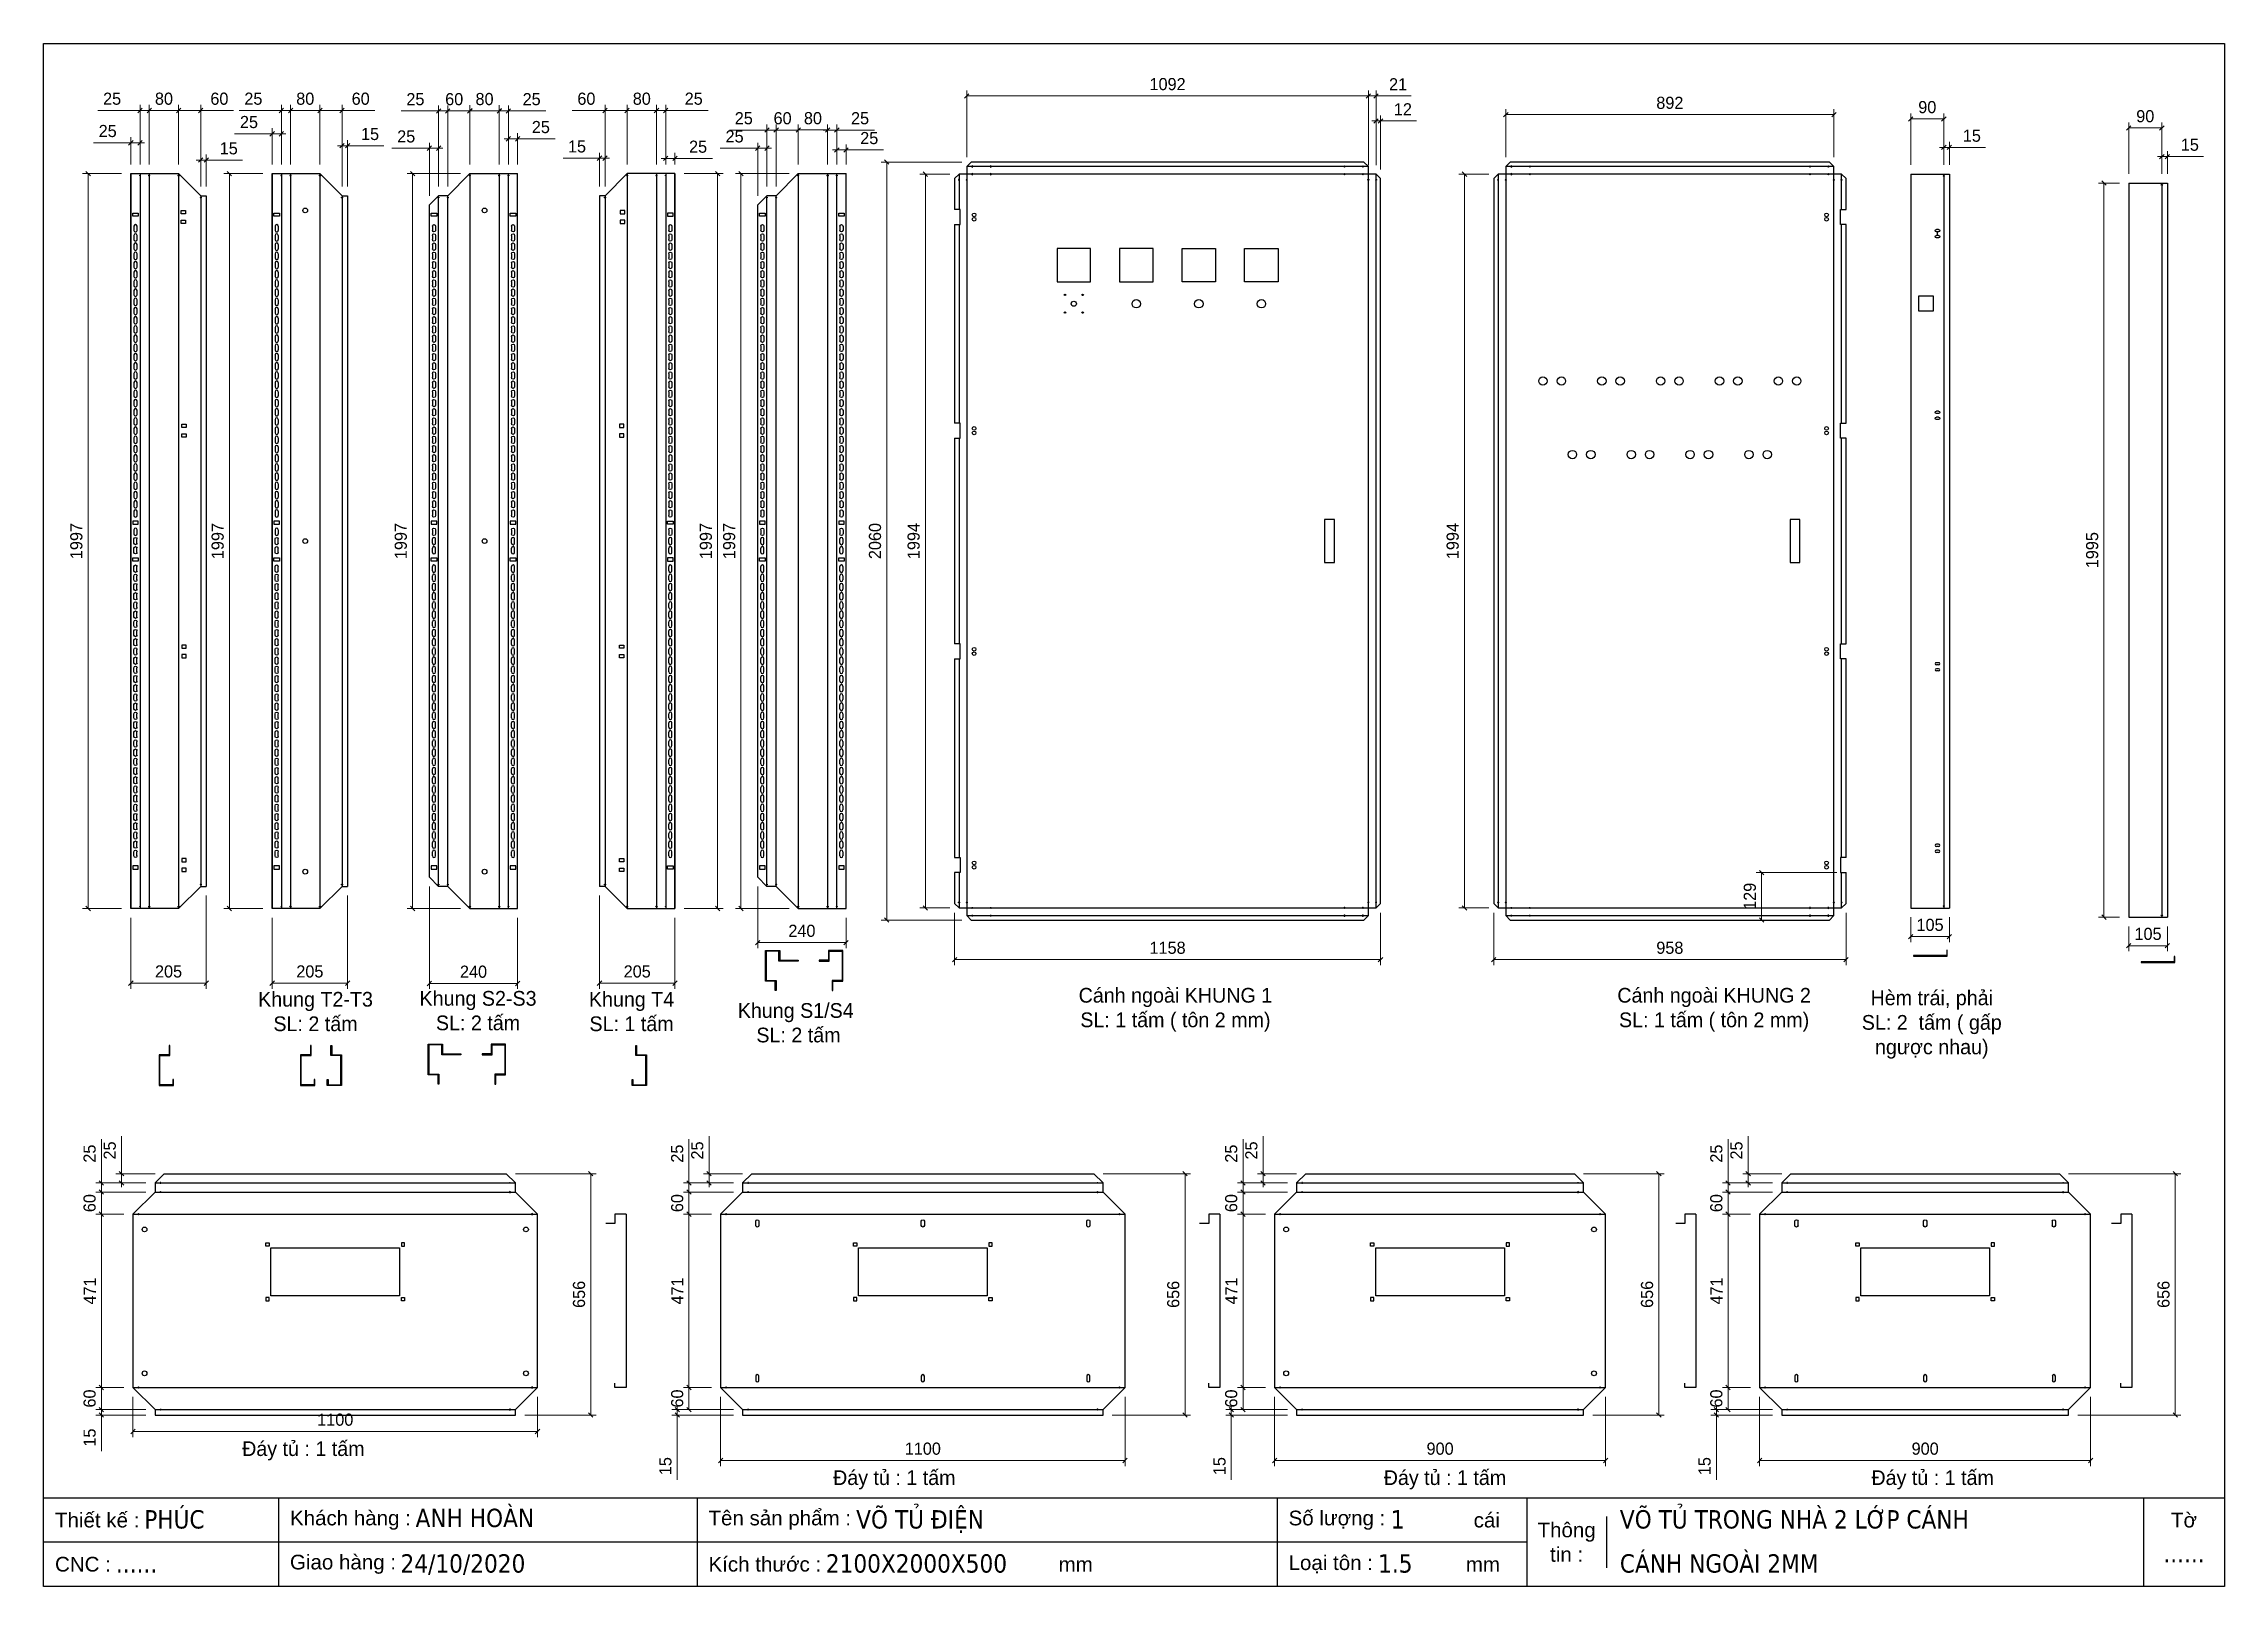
# Model space of a CAD drawing. Header units: millimetres. Extents: x 0 to 5930, y 0 to 4193.
import ezdxf
from ezdxf.enums import TextEntityAlignment as Align

# ---------------------------------------------------------------- set-up
doc = ezdxf.new("R2010")
doc.units = ezdxf.units.MM
for name, color, linetype in [('CNC', 7, 'Continuous'), ('DI', 2, 'Continuous'), ('DIM', 253, 'Continuous')]:
    doc.layers.add(name, color=color, linetype=linetype)
doc.styles.add('Arial', font='arial.ttf')
doc.styles.add('Tahoma (Input Text)', font='tahoma.ttf')
doc.dimstyles.new('Dim-33', dxfattribs={"dimtxt": 33, "dimasz": 12, "dimexe": 15, "dimexo": 25, "dimgap": 15, "dimtad": 1, "dimdec": 0, "dimtxsty": 'Standard', "dimblk": 'OBLIQUE', "dimcen": 10, "dimclrd": 5, "dimclre": 5, "dimclrt": 3, "dimazin": 3, "dimtfac": 1, "dimtdec": 0, "dimtmove": 0, "dimatfit": 3, "dimldrblk": 'OPEN30', "dimlwd": 9, "dimlwe": 9})

msp = doc.modelspace()

# ---------------------------------------------------------------- texts
at = {"color": 2, "char_height": 40, "attachment_point": 5}
for s, insert, width in [('Khung T2-T3\\PSL: 2 tấm', (739.3, 1562), 775), ('Khung S2-S3\\PSL: 2 tấm', (1181.2, 1564.4), 775), ('Khung T4\\PSL: 1 tấm', (1598.6, 1562), 775), ('Cánh ngoài KHUNG 1^JSL: 1 tấm ( tôn 2 mm)', (3077.4, 1567), 775), ('Cánh ngoài KHUNG 2^JSL: 1 tấm ( tôn 2 mm)', (4542.1, 1567), 773), ('Hèm trái, phải\\PSL: 2  tấm ( gấp ngược nhau)', (5134, 1526.7), 517.446), ('Khung S1/S4\\P SL: 2 tấm', (2045, 1531.4), 775), ('Đáy tủ : 1 tấm', (706.2, 368.2), 775), ('Đáy tủ : 1 tấm', (2313, 289.4), 775), ('Đáy tủ : 1 tấm', (3810.3, 289.4), 775), ('Đáy tủ : 1 tấm', (5136.3, 289.4), 775)]:
    msp.add_mtext(s, dxfattribs=dict(at, insert=insert, width=width))

# ---------------------------------------------------------------- blocks, each defined once
blk = doc.blocks.new('*D1')
at = {"color": 0, "linetype": 'ByBlock', "lineweight": -2}
for p, q in [((231.2, 3917.1), (243.2, 3929.1)), ((268.2, 3929.1), (256.2, 3917.1))]:
    blk.add_line(p, q, dxfattribs=at)
at = {"layer": 'Defpoints', "color": 0, "transparency": 16777216}
for p in [(237.2, 3923.1), (237.2, 3839.3), (262.2, 3839.3)]:
    blk.add_point(p, dxfattribs=at)
at = {"layer": 'DIM', "color": 5, "lineweight": 9, "transparency": 16777216}
for p, q in [((237.2, 3923.1), (135.2, 3923.1)), ((237.2, 3864.3), (237.2, 3938.1)), ((262.2, 3923.1), (237.2, 3923.1)), ((262.2, 3864.3), (262.2, 3938.1)), ((262.2, 3923.1), (274.2, 3923.1))]:
    blk.add_line(p, q, dxfattribs=at)
at = {"layer": 'DIM', "color": 3, "transparency": 16777216, "insert": (174.2, 3955), "char_height": 33, "attachment_point": 5}
blk.add_mtext('25', dxfattribs=at)
blk = doc.blocks.new('_Oblique')
at = {"color": 0, "linetype": 'ByBlock', "lineweight": -2}
blk.add_line((-0.5, -0.5), (0.5, 0.5), dxfattribs=at)
blk = doc.blocks.new('_Open30')
at = {"color": 0, "linetype": 'ByBlock', "lineweight": -2}
for p, q in [((-1, 0.27), (0, 0)), ((0, 0), (-1, -0.27)), ((0, 0), (-1, 0))]:
    blk.add_line(p, q, dxfattribs=at)
blk = doc.blocks.new('*D2')
at = {"color": 0, "linetype": 'ByBlock', "lineweight": -2}
for p, q in [((256.2, 4004.9), (268.2, 4016.9)), ((293.2, 4016.9), (281.2, 4004.9))]:
    blk.add_line(p, q, dxfattribs=at)
at = {"layer": 'Defpoints', "color": 0, "transparency": 16777216}
for p in [(287.2, 4010.9), (262.2, 3839.3), (287.2, 3839.3)]:
    blk.add_point(p, dxfattribs=at)
at = {"layer": 'DIM', "color": 5, "lineweight": 9, "transparency": 16777216}
for p, q in [((262.2, 4010.9), (147.1, 4010.9)), ((262.2, 3864.3), (262.2, 4025.9)), ((287.2, 4010.9), (262.2, 4010.9)), ((287.2, 3864.3), (287.2, 4025.9)), ((287.2, 4010.9), (299.2, 4010.9))]:
    blk.add_line(p, q, dxfattribs=at)
at = {"layer": 'DIM', "color": 3, "transparency": 16777216, "insert": (186.2, 4042.8), "char_height": 33, "attachment_point": 5}
blk.add_mtext('25', dxfattribs=at)
blk = doc.blocks.new('*D3')
at = {"color": 0, "linetype": 'ByBlock', "lineweight": -2}
for p, q in [((293.2, 4016.9), (281.2, 4004.9)), ((361.2, 4004.9), (373.2, 4016.9))]:
    blk.add_line(p, q, dxfattribs=at)
at = {"layer": 'Defpoints', "color": 0, "transparency": 16777216}
for p in [(367.2, 4010.9), (287.2, 3839.3), (367.2, 3839.3)]:
    blk.add_point(p, dxfattribs=at)
at = {"layer": 'DIM', "color": 5, "lineweight": 9, "transparency": 16777216}
for p, q in [((287.2, 3864.3), (287.2, 4025.9)), ((287.2, 4010.9), (367.2, 4010.9)), ((367.2, 3864.3), (367.2, 4025.9))]:
    blk.add_line(p, q, dxfattribs=at)
at = {"layer": 'DIM', "color": 3, "transparency": 16777216, "insert": (327.2, 4042.8), "char_height": 33, "attachment_point": 5}
blk.add_mtext('80', dxfattribs=at)
blk = doc.blocks.new('*D4')
at = {"color": 0, "linetype": 'ByBlock', "lineweight": -2}
for p, q in [((373.2, 4016.9), (361.2, 4004.9)), ((421.2, 4004.9), (433.2, 4016.9))]:
    blk.add_line(p, q, dxfattribs=at)
at = {"layer": 'Defpoints', "color": 0, "transparency": 16777216}
for p in [(427.2, 4010.9), (367.2, 3839.3), (427.2, 3779.3)]:
    blk.add_point(p, dxfattribs=at)
at = {"layer": 'DIM', "color": 5, "lineweight": 9, "transparency": 16777216}
for p, q in [((367.2, 3864.3), (367.2, 4025.9)), ((367.2, 4010.9), (427.2, 4010.9)), ((427.2, 3804.3), (427.2, 4025.9)), ((427.2, 4010.9), (516.6, 4010.9))]:
    blk.add_line(p, q, dxfattribs=at)
at = {"layer": 'DIM', "color": 3, "transparency": 16777216, "insert": (477.9, 4042.8), "char_height": 33, "attachment_point": 5}
blk.add_mtext('60', dxfattribs=at)
blk = doc.blocks.new('*D5')
at = {"color": 0, "linetype": 'ByBlock', "lineweight": -2}
for p, q in [((421.2, 3870.1), (433.2, 3882.1)), ((448.2, 3882.1), (436.2, 3870.1))]:
    blk.add_line(p, q, dxfattribs=at)
at = {"layer": 'Defpoints', "color": 0, "transparency": 16777216}
for p in [(442.2, 3876.1), (427.2, 3779.3), (442.2, 3779.3)]:
    blk.add_point(p, dxfattribs=at)
at = {"layer": 'DIM', "color": 5, "lineweight": 9, "transparency": 16777216}
for p, q in [((427.2, 3876.1), (415.2, 3876.1)), ((427.2, 3804.3), (427.2, 3891.1)), ((427.2, 3876.1), (442.2, 3876.1)), ((442.2, 3804.3), (442.2, 3891.1)), ((442.2, 3876.1), (540.6, 3876.1))]:
    blk.add_line(p, q, dxfattribs=at)
at = {"layer": 'DIM', "color": 3, "transparency": 16777216, "insert": (503.4, 3908), "char_height": 33, "attachment_point": 5}
blk.add_mtext('15', dxfattribs=at)
blk = doc.blocks.new('*D6')
at = {"color": 0, "linetype": 'ByBlock', "lineweight": -2}
for p, q in [((127.1, 3833.3), (115.1, 3845.3)), ((115.1, 1848.3), (127.1, 1836.3))]:
    blk.add_line(p, q, dxfattribs=at)
at = {"layer": 'Defpoints', "color": 0, "transparency": 16777216}
for p in [(237.2, 3839.3), (121.1, 1842.3), (237.2, 1842.3)]:
    blk.add_point(p, dxfattribs=at)
at = {"layer": 'DIM', "color": 5, "lineweight": 9, "transparency": 16777216}
for p, q in [((212.2, 3839.3), (106.1, 3839.3)), ((121.1, 3839.3), (121.1, 1842.3)), ((212.2, 1842.3), (106.1, 1842.3))]:
    blk.add_line(p, q, dxfattribs=at)
at = {"layer": 'DIM', "color": 3, "transparency": 16777216, "insert": (89.2, 2840.8), "char_height": 33, "attachment_point": 5, "rotation": 90}
blk.add_mtext('1997', dxfattribs=at)
blk = doc.blocks.new('A$C143B6121')
at = {"color": 2}
for p, q in [((3.2, 8.5), (14.7, 8.5)), ((3.2, 0), (14.7, 0))]:
    blk.add_line(p, q, dxfattribs=at)
for centre, start, end in [((3.2, 4.3), 90, 270), ((14.7, 4.3), 270, 90)]:
    blk.add_arc(centre, 4.25, start, end, dxfattribs=at)
blk = doc.blocks.new('*D7')
at = {"color": 0, "linetype": 'ByBlock', "lineweight": -2}
for p, q in [((243.2, 1645.2), (231.2, 1633.2)), ((436.2, 1633.2), (448.2, 1645.2))]:
    blk.add_line(p, q, dxfattribs=at)
at = {"layer": 'Defpoints', "color": 0, "transparency": 16777216}
for p in [(442.2, 1902.3), (237.2, 1842.3), (442.2, 1639.2)]:
    blk.add_point(p, dxfattribs=at)
at = {"layer": 'DIM', "color": 5, "lineweight": 9, "transparency": 16777216}
for p, q in [((442.2, 1877.3), (442.2, 1624.2)), ((237.2, 1817.3), (237.2, 1624.2)), ((237.2, 1639.2), (442.2, 1639.2))]:
    blk.add_line(p, q, dxfattribs=at)
at = {"layer": 'DIM', "color": 3, "transparency": 16777216, "insert": (339.7, 1671), "char_height": 33, "attachment_point": 5}
blk.add_mtext('205', dxfattribs=at)
blk = doc.blocks.new('*D8')
at = {"color": 0, "linetype": 'ByBlock', "lineweight": -2}
for p, q in [((1685.5, 3874.6), (1697.5, 3886.6)), ((1722.5, 3886.6), (1710.5, 3874.6))]:
    blk.add_line(p, q, dxfattribs=at)
at = {"layer": 'Defpoints', "color": 0, "transparency": 16777216}
for p in [(1716.5, 3880.6), (1691.5, 3839.3), (1716.5, 3839.3)]:
    blk.add_point(p, dxfattribs=at)
at = {"layer": 'DIM', "color": 5, "lineweight": 9, "transparency": 16777216}
for p, q in [((1691.5, 3880.6), (1679.5, 3880.6)), ((1691.5, 3864.3), (1691.5, 3895.6)), ((1691.5, 3880.6), (1716.5, 3880.6)), ((1716.5, 3864.3), (1716.5, 3895.6)), ((1716.5, 3880.6), (1818.6, 3880.6))]:
    blk.add_line(p, q, dxfattribs=at)
at = {"layer": 'DIM', "color": 3, "transparency": 16777216, "insert": (1779.5, 3912.4), "char_height": 33, "attachment_point": 5}
blk.add_mtext('25', dxfattribs=at)
blk = doc.blocks.new('*D9')
at = {"color": 0, "linetype": 'ByBlock', "lineweight": -2}
for p, q in [((1660.5, 4004.9), (1672.5, 4016.9)), ((1697.5, 4016.9), (1685.5, 4004.9))]:
    blk.add_line(p, q, dxfattribs=at)
at = {"layer": 'Defpoints', "color": 0, "transparency": 16777216}
for p in [(1666.5, 4010.9), (1666.5, 3839.3), (1691.5, 3839.3)]:
    blk.add_point(p, dxfattribs=at)
at = {"layer": 'DIM', "color": 5, "lineweight": 9, "transparency": 16777216}
for p, q in [((1666.5, 4010.9), (1654.5, 4010.9)), ((1666.5, 3864.3), (1666.5, 4025.9)), ((1666.5, 4010.9), (1691.5, 4010.9)), ((1691.5, 3864.3), (1691.5, 4025.9)), ((1691.5, 4010.9), (1806.6, 4010.9))]:
    blk.add_line(p, q, dxfattribs=at)
at = {"layer": 'DIM', "color": 3, "transparency": 16777216, "insert": (1767.6, 4042.8), "char_height": 33, "attachment_point": 5}
blk.add_mtext('25', dxfattribs=at)
blk = doc.blocks.new('*D10')
at = {"color": 0, "linetype": 'ByBlock', "lineweight": -2}
for p, q in [((1592.5, 4016.9), (1580.5, 4004.9)), ((1660.5, 4004.9), (1672.5, 4016.9))]:
    blk.add_line(p, q, dxfattribs=at)
at = {"layer": 'Defpoints', "color": 0, "transparency": 16777216}
for p in [(1586.5, 4010.9), (1586.5, 3839.3), (1666.5, 3839.3)]:
    blk.add_point(p, dxfattribs=at)
at = {"layer": 'DIM', "color": 5, "lineweight": 9, "transparency": 16777216}
for p, q in [((1586.5, 3864.3), (1586.5, 4025.9)), ((1666.5, 4010.9), (1586.5, 4010.9)), ((1666.5, 3864.3), (1666.5, 4025.9))]:
    blk.add_line(p, q, dxfattribs=at)
at = {"layer": 'DIM', "color": 3, "transparency": 16777216, "insert": (1626.5, 4042.8), "char_height": 33, "attachment_point": 5}
blk.add_mtext('80', dxfattribs=at)
blk = doc.blocks.new('*D11')
at = {"color": 0, "linetype": 'ByBlock', "lineweight": -2}
for p, q in [((1532.5, 4016.9), (1520.5, 4004.9)), ((1580.5, 4004.9), (1592.5, 4016.9))]:
    blk.add_line(p, q, dxfattribs=at)
at = {"layer": 'Defpoints', "color": 0, "transparency": 16777216}
for p in [(1526.5, 4010.9), (1586.5, 3839.3), (1526.5, 3779.3)]:
    blk.add_point(p, dxfattribs=at)
at = {"layer": 'DIM', "color": 5, "lineweight": 9, "transparency": 16777216}
for p, q in [((1526.5, 4010.9), (1437.2, 4010.9)), ((1526.5, 3804.3), (1526.5, 4025.9)), ((1586.5, 4010.9), (1526.5, 4010.9)), ((1586.5, 3864.3), (1586.5, 4025.9))]:
    blk.add_line(p, q, dxfattribs=at)
at = {"layer": 'DIM', "color": 3, "transparency": 16777216, "insert": (1475.8, 4042.8), "char_height": 33, "attachment_point": 5}
blk.add_mtext('60', dxfattribs=at)
blk = doc.blocks.new('*D12')
at = {"color": 0, "linetype": 'ByBlock', "lineweight": -2}
for p, q in [((1505.5, 3875.3), (1517.5, 3887.3)), ((1532.5, 3887.3), (1520.5, 3875.3))]:
    blk.add_line(p, q, dxfattribs=at)
at = {"layer": 'Defpoints', "color": 0, "transparency": 16777216}
for p in [(1511.5, 3881.3), (1511.5, 3779.3), (1526.5, 3779.3)]:
    blk.add_point(p, dxfattribs=at)
at = {"layer": 'DIM', "color": 5, "lineweight": 9, "transparency": 16777216}
for p, q in [((1511.5, 3881.3), (1413.1, 3881.3)), ((1511.5, 3804.3), (1511.5, 3896.3)), ((1526.5, 3881.3), (1511.5, 3881.3)), ((1526.5, 3804.3), (1526.5, 3896.3)), ((1526.5, 3881.3), (1538.5, 3881.3))]:
    blk.add_line(p, q, dxfattribs=at)
at = {"layer": 'DIM', "color": 3, "transparency": 16777216, "insert": (1450.3, 3913.1), "char_height": 33, "attachment_point": 5}
blk.add_mtext('15', dxfattribs=at)
blk = doc.blocks.new('*D13')
at = {"color": 0, "linetype": 'ByBlock', "lineweight": -2}
for p, q in [((1838.7, 3833.3), (1826.7, 3845.3)), ((1826.7, 1848.3), (1838.7, 1836.3))]:
    blk.add_line(p, q, dxfattribs=at)
at = {"layer": 'Defpoints', "color": 0, "transparency": 16777216}
for p in [(1716.5, 3839.3), (1716.5, 1842.3), (1832.7, 1842.3)]:
    blk.add_point(p, dxfattribs=at)
at = {"layer": 'DIM', "color": 5, "lineweight": 9, "transparency": 16777216}
for p, q in [((1741.5, 3839.3), (1847.7, 3839.3)), ((1832.7, 3839.3), (1832.7, 1842.3)), ((1741.5, 1842.3), (1847.7, 1842.3))]:
    blk.add_line(p, q, dxfattribs=at)
at = {"layer": 'DIM', "color": 3, "transparency": 16777216, "insert": (1800.8, 2840.8), "char_height": 33, "attachment_point": 5, "rotation": 90}
blk.add_mtext('1997', dxfattribs=at)
blk = doc.blocks.new('*D14')
at = {"color": 0, "linetype": 'ByBlock', "lineweight": -2}
for p, q in [((1517.5, 1645.2), (1505.5, 1633.2)), ((1710.5, 1633.2), (1722.5, 1645.2))]:
    blk.add_line(p, q, dxfattribs=at)
at = {"layer": 'Defpoints', "color": 0, "transparency": 16777216}
for p in [(1511.5, 1902.3), (1716.5, 1842.3), (1511.5, 1639.2)]:
    blk.add_point(p, dxfattribs=at)
at = {"layer": 'DIM', "color": 5, "lineweight": 9, "transparency": 16777216}
for p, q in [((1511.5, 1877.3), (1511.5, 1624.2)), ((1716.5, 1817.3), (1716.5, 1624.2)), ((1716.5, 1639.2), (1511.5, 1639.2))]:
    blk.add_line(p, q, dxfattribs=at)
at = {"layer": 'DIM', "color": 3, "transparency": 16777216, "insert": (1614, 1671), "char_height": 33, "attachment_point": 5}
blk.add_mtext('205', dxfattribs=at)
blk = doc.blocks.new('*D15')
at = {"color": 0, "linetype": 'ByBlock', "lineweight": -2}
for p, q in [((615.4, 3941.6), (627.4, 3953.6)), ((652.4, 3953.6), (640.4, 3941.6))]:
    blk.add_line(p, q, dxfattribs=at)
at = {"layer": 'Defpoints', "color": 0, "transparency": 16777216}
for p in [(621.4, 3947.6), (621.4, 3839.3), (646.4, 3839.3)]:
    blk.add_point(p, dxfattribs=at)
at = {"layer": 'DIM', "color": 5, "lineweight": 9, "transparency": 16777216}
for p, q in [((621.4, 3947.6), (519.3, 3947.6)), ((621.4, 3864.3), (621.4, 3962.6)), ((646.4, 3947.6), (621.4, 3947.6)), ((646.4, 3864.3), (646.4, 3962.6)), ((646.4, 3947.6), (658.4, 3947.6))]:
    blk.add_line(p, q, dxfattribs=at)
at = {"layer": 'DIM', "color": 3, "transparency": 16777216, "insert": (558.4, 3979.4), "char_height": 33, "attachment_point": 5}
blk.add_mtext('25', dxfattribs=at)
blk = doc.blocks.new('*D16')
at = {"color": 0, "linetype": 'ByBlock', "lineweight": -2}
for p, q in [((640.4, 4004.9), (652.4, 4016.9)), ((677.4, 4016.9), (665.4, 4004.9))]:
    blk.add_line(p, q, dxfattribs=at)
at = {"layer": 'Defpoints', "color": 0, "transparency": 16777216}
for p in [(671.4, 4010.9), (646.4, 3839.3), (671.4, 3839.3)]:
    blk.add_point(p, dxfattribs=at)
at = {"layer": 'DIM', "color": 5, "lineweight": 9, "transparency": 16777216}
for p, q in [((646.4, 4010.9), (531.3, 4010.9)), ((646.4, 3864.3), (646.4, 4025.9)), ((671.4, 4010.9), (646.4, 4010.9)), ((671.4, 3864.3), (671.4, 4025.9)), ((671.4, 4010.9), (683.4, 4010.9))]:
    blk.add_line(p, q, dxfattribs=at)
at = {"layer": 'DIM', "color": 3, "transparency": 16777216, "insert": (570.3, 4042.8), "char_height": 33, "attachment_point": 5}
blk.add_mtext('25', dxfattribs=at)
blk = doc.blocks.new('*D17')
at = {"color": 0, "linetype": 'ByBlock', "lineweight": -2}
for p, q in [((677.4, 4016.9), (665.4, 4004.9)), ((745.4, 4004.9), (757.4, 4016.9))]:
    blk.add_line(p, q, dxfattribs=at)
at = {"layer": 'Defpoints', "color": 0, "transparency": 16777216}
for p in [(751.4, 4010.9), (671.4, 3839.3), (751.4, 3839.3)]:
    blk.add_point(p, dxfattribs=at)
at = {"layer": 'DIM', "color": 5, "lineweight": 9, "transparency": 16777216}
for p, q in [((671.4, 3864.3), (671.4, 4025.9)), ((671.4, 4010.9), (751.4, 4010.9)), ((751.4, 3864.3), (751.4, 4025.9))]:
    blk.add_line(p, q, dxfattribs=at)
at = {"layer": 'DIM', "color": 3, "transparency": 16777216, "insert": (711.4, 4042.8), "char_height": 33, "attachment_point": 5}
blk.add_mtext('80', dxfattribs=at)
blk = doc.blocks.new('*D18')
at = {"color": 0, "linetype": 'ByBlock', "lineweight": -2}
for p, q in [((757.4, 4016.9), (745.4, 4004.9)), ((805.4, 4004.9), (817.4, 4016.9))]:
    blk.add_line(p, q, dxfattribs=at)
at = {"layer": 'Defpoints', "color": 0, "transparency": 16777216}
for p in [(811.4, 4010.9), (751.4, 3839.3), (811.4, 3779.3)]:
    blk.add_point(p, dxfattribs=at)
at = {"layer": 'DIM', "color": 5, "lineweight": 9, "transparency": 16777216}
for p, q in [((751.4, 3864.3), (751.4, 4025.9)), ((751.4, 4010.9), (811.4, 4010.9)), ((811.4, 3804.3), (811.4, 4025.9)), ((811.4, 4010.9), (900.7, 4010.9))]:
    blk.add_line(p, q, dxfattribs=at)
at = {"layer": 'DIM', "color": 3, "transparency": 16777216, "insert": (862.1, 4042.8), "char_height": 33, "attachment_point": 5}
blk.add_mtext('60', dxfattribs=at)
blk = doc.blocks.new('*D19')
at = {"color": 0, "linetype": 'ByBlock', "lineweight": -2}
for p, q in [((805.4, 3909.1), (817.4, 3921.1)), ((832.4, 3921.1), (820.4, 3909.1))]:
    blk.add_line(p, q, dxfattribs=at)
at = {"layer": 'Defpoints', "color": 0, "transparency": 16777216}
for p in [(826.4, 3915.1), (811.4, 3779.3), (826.4, 3779.3)]:
    blk.add_point(p, dxfattribs=at)
at = {"layer": 'DIM', "color": 5, "lineweight": 9, "transparency": 16777216}
for p, q in [((811.4, 3915.1), (799.4, 3915.1)), ((811.4, 3804.3), (811.4, 3930.1)), ((811.4, 3915.1), (826.4, 3915.1)), ((826.4, 3804.3), (826.4, 3930.1)), ((826.4, 3915.1), (924.8, 3915.1))]:
    blk.add_line(p, q, dxfattribs=at)
at = {"layer": 'DIM', "color": 3, "transparency": 16777216, "insert": (887.6, 3946.9), "char_height": 33, "attachment_point": 5}
blk.add_mtext('15', dxfattribs=at)
blk = doc.blocks.new('*D20')
at = {"color": 0, "linetype": 'ByBlock', "lineweight": -2}
for p, q in [((511.2, 3833.3), (499.2, 3845.3)), ((499.2, 1848.3), (511.2, 1836.3))]:
    blk.add_line(p, q, dxfattribs=at)
at = {"layer": 'Defpoints', "color": 0, "transparency": 16777216}
for p in [(621.4, 3839.3), (505.2, 1842.3), (621.4, 1842.3)]:
    blk.add_point(p, dxfattribs=at)
at = {"layer": 'DIM', "color": 5, "lineweight": 9, "transparency": 16777216}
for p, q in [((596.4, 3839.3), (490.2, 3839.3)), ((505.2, 3839.3), (505.2, 1842.3)), ((596.4, 1842.3), (490.2, 1842.3))]:
    blk.add_line(p, q, dxfattribs=at)
at = {"layer": 'DIM', "color": 3, "transparency": 16777216, "insert": (473.4, 2840.8), "char_height": 33, "attachment_point": 5, "rotation": 90}
blk.add_mtext('1997', dxfattribs=at)
blk = doc.blocks.new('*D21')
at = {"color": 0, "linetype": 'ByBlock', "lineweight": -2}
for p, q in [((627.4, 1645.2), (615.4, 1633.2)), ((820.4, 1633.2), (832.4, 1645.2))]:
    blk.add_line(p, q, dxfattribs=at)
at = {"layer": 'Defpoints', "color": 0, "transparency": 16777216}
for p in [(826.4, 1902.3), (621.4, 1842.3), (826.4, 1639.2)]:
    blk.add_point(p, dxfattribs=at)
at = {"layer": 'DIM', "color": 5, "lineweight": 9, "transparency": 16777216}
for p, q in [((826.4, 1877.3), (826.4, 1624.2)), ((621.4, 1817.3), (621.4, 1624.2)), ((621.4, 1639.2), (826.4, 1639.2))]:
    blk.add_line(p, q, dxfattribs=at)
at = {"layer": 'DIM', "color": 3, "transparency": 16777216, "insert": (723.9, 1671), "char_height": 33, "attachment_point": 5}
blk.add_mtext('205', dxfattribs=at)
blk = doc.blocks.new('*D22')
at = {"color": 0, "linetype": 'ByBlock', "lineweight": -2}
for p, q in [((1104.9, 4015.8), (1092.9, 4003.8)), ((1152.9, 4003.8), (1164.9, 4015.8))]:
    blk.add_line(p, q, dxfattribs=at)
at = {"layer": 'Defpoints', "color": 0, "transparency": 16777216}
for p in [(1158.9, 4009.8), (1158.9, 3839.3), (1098.9, 3779.3)]:
    blk.add_point(p, dxfattribs=at)
at = {"layer": 'DIM', "color": 5, "lineweight": 9, "transparency": 16777216}
for p, q in [((1098.9, 3804.3), (1098.9, 4024.8)), ((1098.9, 4009.8), (1158.9, 4009.8)), ((1158.9, 3864.3), (1158.9, 4024.8))]:
    blk.add_line(p, q, dxfattribs=at)
at = {"layer": 'DIM', "color": 3, "transparency": 16777216, "insert": (1116.4, 4041.6), "char_height": 33, "attachment_point": 5}
blk.add_mtext('60', dxfattribs=at)
blk = doc.blocks.new('*D23')
at = {"color": 0, "linetype": 'ByBlock', "lineweight": -2}
for p, q in [((1164.9, 4016), (1152.9, 4004)), ((1232.9, 4004), (1244.9, 4016))]:
    blk.add_line(p, q, dxfattribs=at)
at = {"layer": 'Defpoints', "color": 0, "transparency": 16777216}
for p in [(1238.9, 4010), (1158.9, 3839.3), (1238.9, 3839.3)]:
    blk.add_point(p, dxfattribs=at)
at = {"layer": 'DIM', "color": 5, "lineweight": 9, "transparency": 16777216}
for p, q in [((1158.9, 3864.3), (1158.9, 4025)), ((1158.9, 4010), (1238.9, 4010)), ((1238.9, 3864.3), (1238.9, 4025))]:
    blk.add_line(p, q, dxfattribs=at)
at = {"layer": 'DIM', "color": 3, "transparency": 16777216, "insert": (1198.9, 4041.9), "char_height": 33, "attachment_point": 5}
blk.add_mtext('80', dxfattribs=at)
blk = doc.blocks.new('*D24')
at = {"color": 0, "linetype": 'ByBlock', "lineweight": -2}
for p, q in [((1067.9, 4003.8), (1079.9, 4015.8)), ((1104.9, 4015.8), (1092.9, 4003.8))]:
    blk.add_line(p, q, dxfattribs=at)
at = {"layer": 'Defpoints', "color": 0, "transparency": 16777216}
for p in [(1073.9, 4009.8), (1073.9, 3839.3), (1098.9, 3779.3)]:
    blk.add_point(p, dxfattribs=at)
at = {"layer": 'DIM', "color": 5, "lineweight": 9, "transparency": 16777216}
for p, q in [((1073.9, 4009.8), (971.8, 4009.8)), ((1073.9, 3864.3), (1073.9, 4024.8)), ((1098.9, 4009.8), (1073.9, 4009.8)), ((1098.9, 3804.3), (1098.9, 4024.8)), ((1098.9, 4009.8), (1110.9, 4009.8))]:
    blk.add_line(p, q, dxfattribs=at)
at = {"layer": 'DIM', "color": 3, "transparency": 16777216, "insert": (1010.9, 4041.6), "char_height": 33, "attachment_point": 5}
blk.add_mtext('25', dxfattribs=at)
blk = doc.blocks.new('*D25')
at = {"color": 0, "linetype": 'ByBlock', "lineweight": -2}
for p, q in [((1232.9, 4003.8), (1244.9, 4015.8)), ((1269.9, 4015.8), (1257.9, 4003.8))]:
    blk.add_line(p, q, dxfattribs=at)
at = {"layer": 'Defpoints', "color": 0, "transparency": 16777216}
for p in [(1263.9, 4009.8), (1238.9, 3839.3), (1263.9, 3839.3)]:
    blk.add_point(p, dxfattribs=at)
at = {"layer": 'DIM', "color": 5, "lineweight": 9, "transparency": 16777216}
for p, q in [((1238.9, 4009.8), (1226.9, 4009.8)), ((1238.9, 3864.3), (1238.9, 4024.8)), ((1238.9, 4009.8), (1263.9, 4009.8)), ((1263.9, 3864.3), (1263.9, 4024.8)), ((1263.9, 4009.8), (1366, 4009.8))]:
    blk.add_line(p, q, dxfattribs=at)
at = {"layer": 'DIM', "color": 3, "transparency": 16777216, "insert": (1327, 4041.6), "char_height": 33, "attachment_point": 5}
blk.add_mtext('25', dxfattribs=at)
blk = doc.blocks.new('*D26')
at = {"color": 0, "linetype": 'ByBlock', "lineweight": -2}
for p, q in [((1257.9, 3927.9), (1269.9, 3939.9)), ((1294.9, 3939.9), (1282.9, 3927.9))]:
    blk.add_line(p, q, dxfattribs=at)
at = {"layer": 'Defpoints', "color": 0, "transparency": 16777216}
for p in [(1288.9, 3933.9), (1263.9, 3839.3), (1288.9, 3839.3)]:
    blk.add_point(p, dxfattribs=at)
at = {"layer": 'DIM', "color": 5, "lineweight": 9, "transparency": 16777216}
for p, q in [((1263.9, 3933.9), (1251.9, 3933.9)), ((1263.9, 3864.3), (1263.9, 3948.9)), ((1263.9, 3933.9), (1288.9, 3933.9)), ((1288.9, 3864.3), (1288.9, 3948.9)), ((1288.9, 3933.9), (1391, 3933.9))]:
    blk.add_line(p, q, dxfattribs=at)
at = {"layer": 'DIM', "color": 3, "transparency": 16777216, "insert": (1352, 3965.8), "char_height": 33, "attachment_point": 5}
blk.add_mtext('25', dxfattribs=at)
blk = doc.blocks.new('*D27')
at = {"color": 0, "linetype": 'ByBlock', "lineweight": -2}
for p, q in [((1042.9, 3902.5), (1054.9, 3914.5)), ((1079.9, 3914.5), (1067.9, 3902.5))]:
    blk.add_line(p, q, dxfattribs=at)
at = {"layer": 'Defpoints', "color": 0, "transparency": 16777216}
for p in [(1048.9, 3908.5), (1048.9, 3754.3), (1073.9, 3779.3)]:
    blk.add_point(p, dxfattribs=at)
at = {"layer": 'DIM', "color": 5, "lineweight": 9, "transparency": 16777216}
for p, q in [((1048.9, 3779.3), (1048.9, 3923.5)), ((1073.9, 3804.3), (1073.9, 3923.5)), ((1048.9, 3908.5), (946.8, 3908.5)), ((1073.9, 3908.5), (1048.9, 3908.5)), ((1073.9, 3908.5), (1085.9, 3908.5))]:
    blk.add_line(p, q, dxfattribs=at)
at = {"layer": 'DIM', "color": 3, "transparency": 16777216, "insert": (985.9, 3940.3), "char_height": 33, "attachment_point": 5}
blk.add_mtext('25', dxfattribs=at)
blk = doc.blocks.new('*D28')
at = {"color": 0, "linetype": 'ByBlock', "lineweight": -2}
for p, q in [((1009.2, 3833.3), (997.2, 3845.3)), ((997.2, 1848.3), (1009.2, 1836.3))]:
    blk.add_line(p, q, dxfattribs=at)
at = {"layer": 'Defpoints', "color": 0, "transparency": 16777216}
for p in [(1158.9, 3839.3), (1003.2, 1842.3), (1158.9, 1842.3)]:
    blk.add_point(p, dxfattribs=at)
at = {"layer": 'DIM', "color": 5, "lineweight": 9, "transparency": 16777216}
for p, q in [((1133.9, 3839.3), (988.2, 3839.3)), ((1003.2, 3839.3), (1003.2, 1842.3)), ((1133.9, 1842.3), (988.2, 1842.3))]:
    blk.add_line(p, q, dxfattribs=at)
at = {"layer": 'DIM', "color": 3, "transparency": 16777216, "insert": (971.3, 2840.8), "char_height": 33, "attachment_point": 5, "rotation": 90}
blk.add_mtext('1997', dxfattribs=at)
blk = doc.blocks.new('*D29')
at = {"color": 0, "linetype": 'ByBlock', "lineweight": -2}
for p, q in [((1054.9, 1644.5), (1042.9, 1632.5)), ((1282.9, 1632.5), (1294.9, 1644.5))]:
    blk.add_line(p, q, dxfattribs=at)
at = {"layer": 'Defpoints', "color": 0, "transparency": 16777216}
for p in [(1048.9, 1927.3), (1288.9, 1842.3), (1288.9, 1638.5)]:
    blk.add_point(p, dxfattribs=at)
at = {"layer": 'DIM', "color": 5, "lineweight": 9, "transparency": 16777216}
for p, q in [((1048.9, 1902.3), (1048.9, 1623.5)), ((1288.9, 1817.3), (1288.9, 1623.5)), ((1048.9, 1638.5), (1288.9, 1638.5))]:
    blk.add_line(p, q, dxfattribs=at)
at = {"layer": 'DIM', "color": 3, "transparency": 16777216, "insert": (1168.9, 1670.3), "char_height": 33, "attachment_point": 5}
blk.add_mtext('240', dxfattribs=at)
blk = doc.blocks.new('f3daunguoc')
at = {"layer": 'CNC', "color": 2, "lineweight": -3}
blk.add_circle((0, 0), 1.5, dxfattribs=at)
blk = doc.blocks.new('*D30')
at = {"color": 0, "linetype": 'ByBlock', "lineweight": -2}
for p, q in [((2298.6, 3864.8), (2286.6, 3876.8)), ((2286.6, 1816.8), (2298.6, 1804.8))]:
    blk.add_line(p, q, dxfattribs=at)
at = {"layer": 'Defpoints', "color": 0, "transparency": 16777216}
for p in [(2522.1, 3870.8), (2292.6, 1810.8), (2522.1, 1810.8)]:
    blk.add_point(p, dxfattribs=at)
at = {"layer": 'DIM', "color": 5, "lineweight": 9, "transparency": 16777216}
for p, q in [((2497.1, 3870.8), (2277.6, 3870.8)), ((2292.6, 3870.8), (2292.6, 1810.8)), ((2497.1, 1810.8), (2277.6, 1810.8))]:
    blk.add_line(p, q, dxfattribs=at)
at = {"layer": 'DIM', "color": 3, "transparency": 16777216, "insert": (2260.7, 2840.8), "char_height": 33, "attachment_point": 5, "rotation": 90}
blk.add_mtext('2060', dxfattribs=at)
blk = doc.blocks.new('*D31')
at = {"color": 0, "linetype": 'ByBlock', "lineweight": -2}
for p, q in [((2403.6, 3831.8), (2391.6, 3843.8)), ((2391.6, 1849.8), (2403.6, 1837.8))]:
    blk.add_line(p, q, dxfattribs=at)
at = {"layer": 'Defpoints', "color": 0, "transparency": 16777216}
for p in [(2397.6, 3837.8), (2489.1, 3837.8), (2489.1, 1843.8)]:
    blk.add_point(p, dxfattribs=at)
at = {"layer": 'DIM', "color": 5, "lineweight": 9, "transparency": 16777216}
for p, q in [((2464.1, 3837.8), (2382.6, 3837.8)), ((2397.6, 1843.8), (2397.6, 3837.8)), ((2464.1, 1843.8), (2382.6, 1843.8))]:
    blk.add_line(p, q, dxfattribs=at)
at = {"layer": 'DIM', "color": 3, "transparency": 16777216, "insert": (2365.8, 2840.8), "char_height": 33, "attachment_point": 5, "rotation": 90}
blk.add_mtext('1994', dxfattribs=at)
blk = doc.blocks.new('*D32')
at = {"color": 0, "linetype": 'ByBlock', "lineweight": -2}
for p, q in [((2516.1, 4056.6), (2504.1, 4044.6)), ((3596.1, 4044.6), (3608.1, 4056.6))]:
    blk.add_line(p, q, dxfattribs=at)
at = {"layer": 'Defpoints', "color": 0, "transparency": 16777216}
for p in [(2510.1, 4050.6), (2510.1, 3858.8), (3602.1, 3858.8)]:
    blk.add_point(p, dxfattribs=at)
at = {"layer": 'DIM', "color": 5, "lineweight": 9, "transparency": 16777216}
for p, q in [((2510.1, 3883.8), (2510.1, 4065.6)), ((3602.1, 4050.6), (2510.1, 4050.6)), ((3602.1, 3883.8), (3602.1, 4065.6))]:
    blk.add_line(p, q, dxfattribs=at)
at = {"layer": 'DIM', "color": 3, "transparency": 16777216, "insert": (3056.1, 4082.5), "char_height": 33, "attachment_point": 5}
blk.add_mtext('1092', dxfattribs=at)
blk = doc.blocks.new('*D33')
at = {"color": 0, "linetype": 'ByBlock', "lineweight": -2}
for p, q in [((2483.1, 1709.5), (2471.1, 1697.5)), ((3629.1, 1697.5), (3641.1, 1709.5))]:
    blk.add_line(p, q, dxfattribs=at)
at = {"layer": 'Defpoints', "color": 0, "transparency": 16777216}
for p in [(2477.1, 1855.8), (3635.1, 1855.8), (3635.1, 1703.5)]:
    blk.add_point(p, dxfattribs=at)
at = {"layer": 'DIM', "color": 5, "lineweight": 9, "transparency": 16777216}
for p, q in [((2477.1, 1830.8), (2477.1, 1688.5)), ((3635.1, 1830.8), (3635.1, 1688.5)), ((2477.1, 1703.5), (3635.1, 1703.5))]:
    blk.add_line(p, q, dxfattribs=at)
at = {"layer": 'DIM', "color": 3, "transparency": 16777216, "insert": (3056.1, 1735.3), "char_height": 33, "attachment_point": 5}
blk.add_mtext('1158', dxfattribs=at)
blk = doc.blocks.new('*D34')
at = {"color": 0, "linetype": 'ByBlock', "lineweight": -2}
for p, q in [((4677.3, 1933.8), (4665.3, 1945.8)), ((4665.3, 1816.8), (4677.3, 1804.8))]:
    blk.add_line(p, q, dxfattribs=at)
at = {"layer": 'Defpoints', "color": 0, "transparency": 16777216}
for p in [(4900.8, 1939.8), (3987.8, 1810.8), (4671.3, 1810.8)]:
    blk.add_point(p, dxfattribs=at)
at = {"layer": 'DIM', "color": 5, "lineweight": 9, "transparency": 16777216}
for p, q in [((4875.8, 1939.8), (4656.3, 1939.8)), ((4671.3, 1939.8), (4671.3, 1810.8)), ((4012.8, 1810.8), (4686.3, 1810.8))]:
    blk.add_line(p, q, dxfattribs=at)
at = {"layer": 'DIM', "color": 3, "transparency": 16777216, "insert": (4639.4, 1875.3), "char_height": 33, "attachment_point": 5, "rotation": 90}
blk.add_mtext('129', dxfattribs=at)
blk = doc.blocks.new('*D35')
at = {"color": 0, "linetype": 'ByBlock', "lineweight": -2}
for p, q in [((3869.4, 3831.8), (3857.4, 3843.8)), ((3857.4, 1849.8), (3869.4, 1837.8))]:
    blk.add_line(p, q, dxfattribs=at)
at = {"layer": 'Defpoints', "color": 0, "transparency": 16777216}
for p in [(3863.4, 3837.8), (3954.8, 3837.8), (3954.8, 1843.8)]:
    blk.add_point(p, dxfattribs=at)
at = {"layer": 'DIM', "color": 5, "lineweight": 9, "transparency": 16777216}
for p, q in [((3929.8, 3837.8), (3848.4, 3837.8)), ((3863.4, 1843.8), (3863.4, 3837.8)), ((3929.8, 1843.8), (3848.4, 1843.8))]:
    blk.add_line(p, q, dxfattribs=at)
at = {"layer": 'DIM', "color": 3, "transparency": 16777216, "insert": (3831.5, 2840.8), "char_height": 33, "attachment_point": 5, "rotation": 90}
blk.add_mtext('1994', dxfattribs=at)
blk = doc.blocks.new('*D36')
at = {"color": 0, "linetype": 'ByBlock', "lineweight": -2}
for p, q in [((3981.8, 4005.7), (3969.8, 3993.7)), ((4861.8, 3993.7), (4873.8, 4005.7))]:
    blk.add_line(p, q, dxfattribs=at)
at = {"layer": 'Defpoints', "color": 0, "transparency": 16777216}
for p in [(3975.8, 3999.7), (3975.8, 3858.8), (4867.8, 3858.8)]:
    blk.add_point(p, dxfattribs=at)
at = {"layer": 'DIM', "color": 5, "lineweight": 9, "transparency": 16777216}
for p, q in [((3975.8, 3883.8), (3975.8, 4014.7)), ((4867.8, 3999.7), (3975.8, 3999.7)), ((4867.8, 3883.8), (4867.8, 4014.7))]:
    blk.add_line(p, q, dxfattribs=at)
at = {"layer": 'DIM', "color": 3, "transparency": 16777216, "insert": (4421.8, 4031.6), "char_height": 33, "attachment_point": 5}
blk.add_mtext('892', dxfattribs=at)
blk = doc.blocks.new('*D37')
at = {"color": 0, "linetype": 'ByBlock', "lineweight": -2}
for p, q in [((3948.8, 1709.5), (3936.8, 1697.5)), ((4894.8, 1697.5), (4906.8, 1709.5))]:
    blk.add_line(p, q, dxfattribs=at)
at = {"layer": 'Defpoints', "color": 0, "transparency": 16777216}
for p in [(3942.8, 1855.8), (4900.8, 1855.8), (4900.8, 1703.5)]:
    blk.add_point(p, dxfattribs=at)
at = {"layer": 'DIM', "color": 5, "lineweight": 9, "transparency": 16777216}
for p, q in [((3942.8, 1830.8), (3942.8, 1688.5)), ((4900.8, 1830.8), (4900.8, 1688.5)), ((3942.8, 1703.5), (4900.8, 1703.5))]:
    blk.add_line(p, q, dxfattribs=at)
at = {"layer": 'DIM', "color": 3, "transparency": 16777216, "insert": (4421.8, 1735.3), "char_height": 33, "attachment_point": 5}
blk.add_mtext('958', dxfattribs=at)
blk = doc.blocks.new('*D38')
at = {"color": 0, "linetype": 'ByBlock', "lineweight": -2}
for p, q in [((3617.1, 3976.6), (3629.1, 3988.6)), ((3641.1, 3988.6), (3629.1, 3976.6))]:
    blk.add_line(p, q, dxfattribs=at)
at = {"layer": 'Defpoints', "color": 0, "transparency": 16777216}
for p in [(3635.1, 3982.6), (3623.1, 3837.8), (3635.1, 3825.8)]:
    blk.add_point(p, dxfattribs=at)
at = {"layer": 'DIM', "color": 5, "lineweight": 9, "transparency": 16777216}
for p, q in [((3623.1, 3982.6), (3611.1, 3982.6)), ((3623.1, 3862.8), (3623.1, 3997.6)), ((3623.1, 3982.6), (3635.1, 3982.6)), ((3635.1, 3850.8), (3635.1, 3997.6)), ((3635.1, 3982.6), (3732.9, 3982.6))]:
    blk.add_line(p, q, dxfattribs=at)
at = {"layer": 'DIM', "color": 3, "transparency": 16777216, "insert": (3696, 4014.2), "char_height": 33, "attachment_point": 5}
blk.add_mtext('12', dxfattribs=at)
blk = doc.blocks.new('*D39')
at = {"color": 0, "linetype": 'ByBlock', "lineweight": -2}
for p, q in [((3596.1, 4044.6), (3608.1, 4056.6)), ((3629.1, 4056.6), (3617.1, 4044.6))]:
    blk.add_line(p, q, dxfattribs=at)
at = {"layer": 'Defpoints', "color": 0, "transparency": 16777216}
for p in [(3623.1, 4050.6), (3602.1, 3837.8), (3623.1, 3837.8)]:
    blk.add_point(p, dxfattribs=at)
at = {"layer": 'DIM', "color": 5, "lineweight": 9, "transparency": 16777216}
for p, q in [((3602.1, 4050.6), (3590.1, 4050.6)), ((3602.1, 3862.8), (3602.1, 4065.6)), ((3602.1, 4050.6), (3623.1, 4050.6)), ((3623.1, 3862.8), (3623.1, 4065.6)), ((3623.1, 4050.6), (3718.5, 4050.6))]:
    blk.add_line(p, q, dxfattribs=at)
at = {"layer": 'DIM', "color": 3, "transparency": 16777216, "insert": (3682.8, 4082.2), "char_height": 33, "attachment_point": 5}
blk.add_mtext('21', dxfattribs=at)
blk = doc.blocks.new('*D40')
at = {"color": 0, "linetype": 'ByBlock', "lineweight": -2}
for p, q in [((249, 426.9), (237, 414.9)), ((1337, 414.9), (1349, 426.9))]:
    blk.add_line(p, q, dxfattribs=at)
at = {"layer": 'Defpoints', "color": 0, "transparency": 16777216}
for p in [(243, 540.5), (1343, 540.5), (1343, 420.9)]:
    blk.add_point(p, dxfattribs=at)
at = {"layer": 'DIM', "color": 5, "lineweight": 9, "transparency": 16777216}
for p, q in [((243, 515.5), (243, 405.9)), ((1343, 515.5), (1343, 405.9)), ((243, 420.9), (1343, 420.9))]:
    blk.add_line(p, q, dxfattribs=at)
at = {"layer": 'DIM', "color": 3, "transparency": 16777216, "insert": (793, 452.8), "char_height": 33, "attachment_point": 5}
blk.add_mtext('1100', dxfattribs=at)
blk = doc.blocks.new('*D41')
at = {"color": 0, "linetype": 'ByBlock', "lineweight": -2}
for p, q in [((163.1, 1005.5), (151.1, 1017.5)), ((151.1, 546.5), (163.1, 534.5))]:
    blk.add_line(p, q, dxfattribs=at)
at = {"layer": 'Defpoints', "color": 0, "transparency": 16777216}
for p in [(243, 1011.5), (157.1, 540.5), (243, 540.5)]:
    blk.add_point(p, dxfattribs=at)
at = {"layer": 'DIM', "color": 5, "lineweight": 9, "transparency": 16777216}
for p, q in [((218, 1011.5), (142.1, 1011.5)), ((157.1, 1011.5), (157.1, 540.5)), ((218, 540.5), (142.1, 540.5))]:
    blk.add_line(p, q, dxfattribs=at)
at = {"layer": 'DIM', "color": 3, "transparency": 16777216, "insert": (125.5, 802.9), "char_height": 33, "attachment_point": 5, "rotation": 90}
blk.add_mtext('471', dxfattribs=at)
blk = doc.blocks.new('*D42')
at = {"color": 0, "linetype": 'ByBlock', "lineweight": -2}
for p, q in [((163.1, 534.5), (151.1, 546.5)), ((151.1, 486.5), (163.1, 474.5))]:
    blk.add_line(p, q, dxfattribs=at)
at = {"layer": 'Defpoints', "color": 0, "transparency": 16777216}
for p in [(243, 540.5), (157.1, 480.5), (303, 480.5)]:
    blk.add_point(p, dxfattribs=at)
at = {"layer": 'DIM', "color": 5, "lineweight": 9, "transparency": 16777216}
for p, q in [((218, 540.5), (142.1, 540.5)), ((157.1, 540.5), (157.1, 480.5)), ((278, 480.5), (142.1, 480.5))]:
    blk.add_line(p, q, dxfattribs=at)
at = {"layer": 'DIM', "color": 3, "transparency": 16777216, "insert": (125.2, 510.5), "char_height": 33, "attachment_point": 5, "rotation": 90}
blk.add_mtext('60', dxfattribs=at)
blk = doc.blocks.new('*D43')
at = {"color": 0, "linetype": 'ByBlock', "lineweight": -2}
for p, q in [((151.1, 486.5), (163.1, 474.5)), ((163.1, 459.5), (151.1, 471.5))]:
    blk.add_line(p, q, dxfattribs=at)
at = {"layer": 'Defpoints', "color": 0, "transparency": 16777216}
for p in [(303, 480.5), (157.1, 465.5), (303, 465.5)]:
    blk.add_point(p, dxfattribs=at)
at = {"layer": 'DIM', "color": 5, "lineweight": 9, "transparency": 16777216}
for p, q in [((278, 480.5), (142.1, 480.5)), ((157.1, 480.5), (157.1, 492.5)), ((157.1, 480.5), (157.1, 465.5)), ((278, 465.5), (142.1, 465.5)), ((157.1, 465.5), (157.1, 367.1))]:
    blk.add_line(p, q, dxfattribs=at)
at = {"layer": 'DIM', "color": 3, "transparency": 16777216, "insert": (125.2, 404.3), "char_height": 33, "attachment_point": 5, "rotation": 90}
blk.add_mtext('15', dxfattribs=at)
blk = doc.blocks.new('*D44')
at = {"color": 0, "linetype": 'ByBlock', "lineweight": -2}
for p, q in [((163.1, 1065.5), (151.1, 1077.5)), ((151.1, 1017.5), (163.1, 1005.5))]:
    blk.add_line(p, q, dxfattribs=at)
at = {"layer": 'Defpoints', "color": 0, "transparency": 16777216}
for p in [(157.1, 1071.5), (303, 1071.5), (243, 1011.5)]:
    blk.add_point(p, dxfattribs=at)
at = {"layer": 'DIM', "color": 5, "lineweight": 9, "transparency": 16777216}
for p, q in [((278, 1071.5), (142.1, 1071.5)), ((157.1, 1011.5), (157.1, 1071.5)), ((218, 1011.5), (142.1, 1011.5))]:
    blk.add_line(p, q, dxfattribs=at)
at = {"layer": 'DIM', "color": 3, "transparency": 16777216, "insert": (125.2, 1041.5), "char_height": 33, "attachment_point": 5, "rotation": 90}
blk.add_mtext('60', dxfattribs=at)
blk = doc.blocks.new('*D45')
at = {"color": 0, "linetype": 'ByBlock', "lineweight": -2}
for p, q in [((151.1, 1102.5), (163.1, 1090.5)), ((163.1, 1065.5), (151.1, 1077.5))]:
    blk.add_line(p, q, dxfattribs=at)
at = {"layer": 'Defpoints', "color": 0, "transparency": 16777216}
for p in [(157.1, 1096.5), (303, 1096.5), (303, 1071.5)]:
    blk.add_point(p, dxfattribs=at)
at = {"layer": 'DIM', "color": 5, "lineweight": 9, "transparency": 16777216}
for p, q in [((157.1, 1096.5), (157.1, 1215.1)), ((278, 1096.5), (142.1, 1096.5)), ((278, 1071.5), (142.1, 1071.5)), ((157.1, 1071.5), (157.1, 1096.5)), ((157.1, 1071.5), (157.1, 1059.5))]:
    blk.add_line(p, q, dxfattribs=at)
at = {"layer": 'DIM', "color": 3, "transparency": 16777216, "insert": (125.2, 1176), "char_height": 33, "attachment_point": 5, "rotation": 90}
blk.add_mtext('25', dxfattribs=at)
blk = doc.blocks.new('*D46')
at = {"color": 0, "linetype": 'ByBlock', "lineweight": -2}
for p, q in [((205.8, 1127.5), (217.8, 1115.5)), ((217.8, 1090.5), (205.8, 1102.5))]:
    blk.add_line(p, q, dxfattribs=at)
at = {"layer": 'Defpoints', "color": 0, "transparency": 16777216}
for p in [(211.8, 1121.5), (303, 1096.5), (328, 1121.5)]:
    blk.add_point(p, dxfattribs=at)
at = {"layer": 'DIM', "color": 5, "lineweight": 9, "transparency": 16777216}
for p, q in [((211.8, 1121.5), (211.8, 1223.6)), ((303, 1121.5), (196.8, 1121.5)), ((278, 1096.5), (196.8, 1096.5)), ((211.8, 1096.5), (211.8, 1121.5)), ((211.8, 1096.5), (211.8, 1084.5))]:
    blk.add_line(p, q, dxfattribs=at)
at = {"layer": 'DIM', "color": 3, "transparency": 16777216, "insert": (179.9, 1184.6), "char_height": 33, "attachment_point": 5, "rotation": 90}
blk.add_mtext('25', dxfattribs=at)
blk = doc.blocks.new('f2dauxuoi')
at = {"layer": 'CNC', "color": 2, "lineweight": -3}
blk.add_circle((0, 0), 1, dxfattribs=at)
blk = doc.blocks.new('*D47')
at = {"color": 0, "linetype": 'ByBlock', "lineweight": -2}
for p, q in [((1846.6, 348.1), (1834.6, 336.1)), ((2934.6, 336.1), (2946.6, 348.1))]:
    blk.add_line(p, q, dxfattribs=at)
at = {"layer": 'Defpoints', "color": 0, "transparency": 16777216}
for p in [(1840.6, 540.5), (2940.6, 540.5), (2940.6, 342.1)]:
    blk.add_point(p, dxfattribs=at)
at = {"layer": 'DIM', "color": 5, "lineweight": 9, "transparency": 16777216}
for p, q in [((1840.6, 515.5), (1840.6, 327.1)), ((2940.6, 515.5), (2940.6, 327.1)), ((1840.6, 342.1), (2940.6, 342.1))]:
    blk.add_line(p, q, dxfattribs=at)
at = {"layer": 'DIM', "color": 3, "transparency": 16777216, "insert": (2390.6, 374), "char_height": 33, "attachment_point": 5}
blk.add_mtext('1100', dxfattribs=at)
blk = doc.blocks.new('*D48')
at = {"color": 0, "linetype": 'ByBlock', "lineweight": -2}
for p, q in [((1760.7, 1005.5), (1748.7, 1017.5)), ((1748.7, 546.5), (1760.7, 534.5))]:
    blk.add_line(p, q, dxfattribs=at)
at = {"layer": 'Defpoints', "color": 0, "transparency": 16777216}
for p in [(1840.6, 1011.5), (1754.7, 540.5), (1840.6, 540.5)]:
    blk.add_point(p, dxfattribs=at)
at = {"layer": 'DIM', "color": 5, "lineweight": 9, "transparency": 16777216}
for p, q in [((1815.6, 1011.5), (1739.7, 1011.5)), ((1754.7, 1011.5), (1754.7, 540.5)), ((1815.6, 540.5), (1739.7, 540.5))]:
    blk.add_line(p, q, dxfattribs=at)
at = {"layer": 'DIM', "color": 3, "transparency": 16777216, "insert": (1723.1, 802.9), "char_height": 33, "attachment_point": 5, "rotation": 90}
blk.add_mtext('471', dxfattribs=at)
blk = doc.blocks.new('*D49')
at = {"color": 0, "linetype": 'ByBlock', "lineweight": -2}
for p, q in [((1760.7, 534.5), (1748.7, 546.5)), ((1748.7, 486.5), (1760.7, 474.5))]:
    blk.add_line(p, q, dxfattribs=at)
at = {"layer": 'Defpoints', "color": 0, "transparency": 16777216}
for p in [(1840.6, 540.5), (1754.7, 480.5), (1900.6, 480.5)]:
    blk.add_point(p, dxfattribs=at)
at = {"layer": 'DIM', "color": 5, "lineweight": 9, "transparency": 16777216}
for p, q in [((1815.6, 540.5), (1739.7, 540.5)), ((1754.7, 540.5), (1754.7, 480.5)), ((1875.6, 480.5), (1739.7, 480.5))]:
    blk.add_line(p, q, dxfattribs=at)
at = {"layer": 'DIM', "color": 3, "transparency": 16777216, "insert": (1722.8, 510.5), "char_height": 33, "attachment_point": 5, "rotation": 90}
blk.add_mtext('60', dxfattribs=at)
blk = doc.blocks.new('*D50')
at = {"color": 0, "linetype": 'ByBlock', "lineweight": -2}
for p, q in [((1716.8, 486.5), (1728.8, 474.5)), ((1728.8, 459.5), (1716.8, 471.5))]:
    blk.add_line(p, q, dxfattribs=at)
at = {"layer": 'Defpoints', "color": 0, "transparency": 16777216}
for p in [(1900.6, 480.5), (1722.8, 465.5), (1900.6, 465.5)]:
    blk.add_point(p, dxfattribs=at)
at = {"layer": 'DIM', "color": 5, "lineweight": 9, "transparency": 16777216}
for p, q in [((1875.6, 480.5), (1707.8, 480.5)), ((1722.8, 480.5), (1722.8, 492.5)), ((1722.8, 480.5), (1722.8, 465.5)), ((1875.6, 465.5), (1707.8, 465.5)), ((1722.8, 465.5), (1722.8, 289.4))]:
    blk.add_line(p, q, dxfattribs=at)
at = {"layer": 'DIM', "color": 3, "transparency": 16777216, "insert": (1690.9, 326.7), "char_height": 33, "attachment_point": 5, "rotation": 90}
blk.add_mtext('15', dxfattribs=at)
blk = doc.blocks.new('*D51')
at = {"color": 0, "linetype": 'ByBlock', "lineweight": -2}
for p, q in [((1760.7, 1065.5), (1748.7, 1077.5)), ((1748.7, 1017.5), (1760.7, 1005.5))]:
    blk.add_line(p, q, dxfattribs=at)
at = {"layer": 'Defpoints', "color": 0, "transparency": 16777216}
for p in [(1754.7, 1071.5), (1900.6, 1071.5), (1840.6, 1011.5)]:
    blk.add_point(p, dxfattribs=at)
at = {"layer": 'DIM', "color": 5, "lineweight": 9, "transparency": 16777216}
for p, q in [((1875.6, 1071.5), (1739.7, 1071.5)), ((1754.7, 1011.5), (1754.7, 1071.5)), ((1815.6, 1011.5), (1739.7, 1011.5))]:
    blk.add_line(p, q, dxfattribs=at)
at = {"layer": 'DIM', "color": 3, "transparency": 16777216, "insert": (1722.8, 1041.5), "char_height": 33, "attachment_point": 5, "rotation": 90}
blk.add_mtext('60', dxfattribs=at)
blk = doc.blocks.new('*D52')
at = {"color": 0, "linetype": 'ByBlock', "lineweight": -2}
for p, q in [((1748.7, 1102.5), (1760.7, 1090.5)), ((1760.7, 1065.5), (1748.7, 1077.5))]:
    blk.add_line(p, q, dxfattribs=at)
at = {"layer": 'Defpoints', "color": 0, "transparency": 16777216}
for p in [(1754.7, 1096.5), (1900.6, 1096.5), (1900.6, 1071.5)]:
    blk.add_point(p, dxfattribs=at)
at = {"layer": 'DIM', "color": 5, "lineweight": 9, "transparency": 16777216}
for p, q in [((1754.7, 1096.5), (1754.7, 1215.1)), ((1875.6, 1096.5), (1739.7, 1096.5)), ((1875.6, 1071.5), (1739.7, 1071.5)), ((1754.7, 1071.5), (1754.7, 1096.5)), ((1754.7, 1071.5), (1754.7, 1059.5))]:
    blk.add_line(p, q, dxfattribs=at)
at = {"layer": 'DIM', "color": 3, "transparency": 16777216, "insert": (1722.8, 1176), "char_height": 33, "attachment_point": 5, "rotation": 90}
blk.add_mtext('25', dxfattribs=at)
blk = doc.blocks.new('*D53')
at = {"color": 0, "linetype": 'ByBlock', "lineweight": -2}
for p, q in [((1803.4, 1127.5), (1815.4, 1115.5)), ((1815.4, 1090.5), (1803.4, 1102.5))]:
    blk.add_line(p, q, dxfattribs=at)
at = {"layer": 'Defpoints', "color": 0, "transparency": 16777216}
for p in [(1809.4, 1121.5), (1900.6, 1096.5), (1925.6, 1121.5)]:
    blk.add_point(p, dxfattribs=at)
at = {"layer": 'DIM', "color": 5, "lineweight": 9, "transparency": 16777216}
for p, q in [((1809.4, 1121.5), (1809.4, 1223.6)), ((1900.6, 1121.5), (1794.4, 1121.5)), ((1875.6, 1096.5), (1794.4, 1096.5)), ((1809.4, 1096.5), (1809.4, 1121.5)), ((1809.4, 1096.5), (1809.4, 1084.5))]:
    blk.add_line(p, q, dxfattribs=at)
at = {"layer": 'DIM', "color": 3, "transparency": 16777216, "insert": (1777.5, 1184.6), "char_height": 33, "attachment_point": 5, "rotation": 90}
blk.add_mtext('25', dxfattribs=at)
blk = doc.blocks.new('*D54')
at = {"color": 0, "linetype": 'ByBlock', "lineweight": -2}
for p, q in [((1493.7, 1115.5), (1481.7, 1127.5)), ((1481.7, 471.5), (1493.7, 459.5))]:
    blk.add_line(p, q, dxfattribs=at)
at = {"layer": 'Defpoints', "color": 0, "transparency": 16777216}
for p in [(1258, 1121.5), (1487.7, 1121.5), (1283, 465.5)]:
    blk.add_point(p, dxfattribs=at)
at = {"layer": 'DIM', "color": 5, "lineweight": 9, "transparency": 16777216}
for p, q in [((1283, 1121.5), (1502.7, 1121.5)), ((1487.7, 465.5), (1487.7, 1121.5)), ((1308, 465.5), (1502.7, 465.5))]:
    blk.add_line(p, q, dxfattribs=at)
at = {"layer": 'DIM', "color": 3, "transparency": 16777216, "insert": (1455.9, 793.5), "char_height": 33, "attachment_point": 5, "rotation": 90}
blk.add_mtext('656', dxfattribs=at)
blk = doc.blocks.new('*D55')
at = {"color": 0, "linetype": 'ByBlock', "lineweight": -2}
for p, q in [((3109.5, 1115.5), (3097.5, 1127.5)), ((3097.5, 471.5), (3109.5, 459.5))]:
    blk.add_line(p, q, dxfattribs=at)
at = {"layer": 'Defpoints', "color": 0, "transparency": 16777216}
for p in [(2855.6, 1121.5), (2880.6, 465.5), (3103.5, 465.5)]:
    blk.add_point(p, dxfattribs=at)
at = {"layer": 'DIM', "color": 5, "lineweight": 9, "transparency": 16777216}
for p, q in [((2880.6, 1121.5), (3118.5, 1121.5)), ((3103.5, 1121.5), (3103.5, 465.5)), ((2905.6, 465.5), (3118.5, 465.5))]:
    blk.add_line(p, q, dxfattribs=at)
at = {"layer": 'DIM', "color": 3, "transparency": 16777216, "insert": (3071.7, 793.5), "char_height": 33, "attachment_point": 5, "rotation": 90}
blk.add_mtext('656', dxfattribs=at)
blk = doc.blocks.new('ovan8.5x20')
at = {"layer": 'CNC', "color": 2, "lineweight": -3}
for p, q in [((5.7, 4.2), (-5.8, 4.2)), ((-5.8, -4.2), (5.7, -4.2))]:
    blk.add_line(p, q, dxfattribs=at)
for centre, start, end in [((-5.8, 0), 90, 270), ((5.7, 0), 270, 90)]:
    blk.add_arc(centre, 4.25, start, end, dxfattribs=at)
blk = doc.blocks.new('*D56')
at = {"color": 0, "linetype": 'ByBlock', "lineweight": -2}
for p, q in [((3353.1, 348.1), (3341.1, 336.1)), ((4241.1, 336.1), (4253.1, 348.1))]:
    blk.add_line(p, q, dxfattribs=at)
at = {"layer": 'Defpoints', "color": 0, "transparency": 16777216}
for p in [(3347.1, 540.5), (4247.1, 540.5), (4247.1, 342.1)]:
    blk.add_point(p, dxfattribs=at)
at = {"layer": 'DIM', "color": 5, "lineweight": 9, "transparency": 16777216}
for p, q in [((3347.1, 515.5), (3347.1, 327.1)), ((4247.1, 515.5), (4247.1, 327.1)), ((3347.1, 342.1), (4247.1, 342.1))]:
    blk.add_line(p, q, dxfattribs=at)
at = {"layer": 'DIM', "color": 3, "transparency": 16777216, "insert": (3797.1, 374), "char_height": 33, "attachment_point": 5}
blk.add_mtext('900', dxfattribs=at)
blk = doc.blocks.new('*D57')
at = {"color": 0, "linetype": 'ByBlock', "lineweight": -2}
for p, q in [((3267.2, 1005.5), (3255.2, 1017.5)), ((3255.2, 546.5), (3267.2, 534.5))]:
    blk.add_line(p, q, dxfattribs=at)
at = {"layer": 'Defpoints', "color": 0, "transparency": 16777216}
for p in [(3347.1, 1011.5), (3261.2, 540.5), (3347.1, 540.5)]:
    blk.add_point(p, dxfattribs=at)
at = {"layer": 'DIM', "color": 5, "lineweight": 9, "transparency": 16777216}
for p, q in [((3322.1, 1011.5), (3246.2, 1011.5)), ((3261.2, 1011.5), (3261.2, 540.5)), ((3322.1, 540.5), (3246.2, 540.5))]:
    blk.add_line(p, q, dxfattribs=at)
at = {"layer": 'DIM', "color": 3, "transparency": 16777216, "insert": (3229.6, 802.9), "char_height": 33, "attachment_point": 5, "rotation": 90}
blk.add_mtext('471', dxfattribs=at)
blk = doc.blocks.new('*D58')
at = {"color": 0, "linetype": 'ByBlock', "lineweight": -2}
for p, q in [((3267.2, 534.5), (3255.2, 546.5)), ((3255.2, 486.5), (3267.2, 474.5))]:
    blk.add_line(p, q, dxfattribs=at)
at = {"layer": 'Defpoints', "color": 0, "transparency": 16777216}
for p in [(3347.1, 540.5), (3261.2, 480.5), (3407.1, 480.5)]:
    blk.add_point(p, dxfattribs=at)
at = {"layer": 'DIM', "color": 5, "lineweight": 9, "transparency": 16777216}
for p, q in [((3322.1, 540.5), (3246.2, 540.5)), ((3261.2, 540.5), (3261.2, 480.5)), ((3382.1, 480.5), (3246.2, 480.5))]:
    blk.add_line(p, q, dxfattribs=at)
at = {"layer": 'DIM', "color": 3, "transparency": 16777216, "insert": (3229.3, 510.5), "char_height": 33, "attachment_point": 5, "rotation": 90}
blk.add_mtext('60', dxfattribs=at)
blk = doc.blocks.new('*D59')
at = {"color": 0, "linetype": 'ByBlock', "lineweight": -2}
for p, q in [((3223.3, 486.5), (3235.3, 474.5)), ((3235.3, 459.5), (3223.3, 471.5))]:
    blk.add_line(p, q, dxfattribs=at)
at = {"layer": 'Defpoints', "color": 0, "transparency": 16777216}
for p in [(3407.1, 480.5), (3229.3, 465.5), (3407.1, 465.5)]:
    blk.add_point(p, dxfattribs=at)
at = {"layer": 'DIM', "color": 5, "lineweight": 9, "transparency": 16777216}
for p, q in [((3382.1, 480.5), (3214.3, 480.5)), ((3229.3, 480.5), (3229.3, 492.5)), ((3229.3, 480.5), (3229.3, 465.5)), ((3382.1, 465.5), (3214.3, 465.5)), ((3229.3, 465.5), (3229.3, 289.4))]:
    blk.add_line(p, q, dxfattribs=at)
at = {"layer": 'DIM', "color": 3, "transparency": 16777216, "insert": (3197.4, 326.7), "char_height": 33, "attachment_point": 5, "rotation": 90}
blk.add_mtext('15', dxfattribs=at)
blk = doc.blocks.new('*D60')
at = {"color": 0, "linetype": 'ByBlock', "lineweight": -2}
for p, q in [((3267.2, 1065.5), (3255.2, 1077.5)), ((3255.2, 1017.5), (3267.2, 1005.5))]:
    blk.add_line(p, q, dxfattribs=at)
at = {"layer": 'Defpoints', "color": 0, "transparency": 16777216}
for p in [(3261.2, 1071.5), (3407.1, 1071.5), (3347.1, 1011.5)]:
    blk.add_point(p, dxfattribs=at)
at = {"layer": 'DIM', "color": 5, "lineweight": 9, "transparency": 16777216}
for p, q in [((3382.1, 1071.5), (3246.2, 1071.5)), ((3261.2, 1011.5), (3261.2, 1071.5)), ((3322.1, 1011.5), (3246.2, 1011.5))]:
    blk.add_line(p, q, dxfattribs=at)
at = {"layer": 'DIM', "color": 3, "transparency": 16777216, "insert": (3229.3, 1041.5), "char_height": 33, "attachment_point": 5, "rotation": 90}
blk.add_mtext('60', dxfattribs=at)
blk = doc.blocks.new('*D61')
at = {"color": 0, "linetype": 'ByBlock', "lineweight": -2}
for p, q in [((3255.2, 1102.5), (3267.2, 1090.5)), ((3267.2, 1065.5), (3255.2, 1077.5))]:
    blk.add_line(p, q, dxfattribs=at)
at = {"layer": 'Defpoints', "color": 0, "transparency": 16777216}
for p in [(3261.2, 1096.5), (3407.1, 1096.5), (3407.1, 1071.5)]:
    blk.add_point(p, dxfattribs=at)
at = {"layer": 'DIM', "color": 5, "lineweight": 9, "transparency": 16777216}
for p, q in [((3261.2, 1096.5), (3261.2, 1215.1)), ((3382.1, 1096.5), (3246.2, 1096.5)), ((3382.1, 1071.5), (3246.2, 1071.5)), ((3261.2, 1071.5), (3261.2, 1096.5)), ((3261.2, 1071.5), (3261.2, 1059.5))]:
    blk.add_line(p, q, dxfattribs=at)
at = {"layer": 'DIM', "color": 3, "transparency": 16777216, "insert": (3229.3, 1176), "char_height": 33, "attachment_point": 5, "rotation": 90}
blk.add_mtext('25', dxfattribs=at)
blk = doc.blocks.new('*D62')
at = {"color": 0, "linetype": 'ByBlock', "lineweight": -2}
for p, q in [((3309.8, 1127.5), (3321.8, 1115.5)), ((3321.8, 1090.5), (3309.8, 1102.5))]:
    blk.add_line(p, q, dxfattribs=at)
at = {"layer": 'Defpoints', "color": 0, "transparency": 16777216}
for p in [(3315.8, 1121.5), (3407.1, 1096.5), (3432.1, 1121.5)]:
    blk.add_point(p, dxfattribs=at)
at = {"layer": 'DIM', "color": 5, "lineweight": 9, "transparency": 16777216}
for p, q in [((3315.8, 1121.5), (3315.8, 1223.6)), ((3407.1, 1121.5), (3300.8, 1121.5)), ((3382.1, 1096.5), (3300.8, 1096.5)), ((3315.8, 1096.5), (3315.8, 1121.5)), ((3315.8, 1096.5), (3315.8, 1084.5))]:
    blk.add_line(p, q, dxfattribs=at)
at = {"layer": 'DIM', "color": 3, "transparency": 16777216, "insert": (3284, 1184.6), "char_height": 33, "attachment_point": 5, "rotation": 90}
blk.add_mtext('25', dxfattribs=at)
blk = doc.blocks.new('*D63')
at = {"color": 0, "linetype": 'ByBlock', "lineweight": -2}
for p, q in [((4672, 348.1), (4660, 336.1)), ((5560, 336.1), (5572, 348.1))]:
    blk.add_line(p, q, dxfattribs=at)
at = {"layer": 'Defpoints', "color": 0, "transparency": 16777216}
for p in [(4666, 540.5), (5566, 540.5), (5566, 342.1)]:
    blk.add_point(p, dxfattribs=at)
at = {"layer": 'DIM', "color": 5, "lineweight": 9, "transparency": 16777216}
for p, q in [((4666, 515.5), (4666, 327.1)), ((5566, 515.5), (5566, 327.1)), ((4666, 342.1), (5566, 342.1))]:
    blk.add_line(p, q, dxfattribs=at)
at = {"layer": 'DIM', "color": 3, "transparency": 16777216, "insert": (5116, 374), "char_height": 33, "attachment_point": 5}
blk.add_mtext('900', dxfattribs=at)
blk = doc.blocks.new('*D64')
at = {"color": 0, "linetype": 'ByBlock', "lineweight": -2}
for p, q in [((4586.1, 1005.5), (4574.1, 1017.5)), ((4574.1, 546.5), (4586.1, 534.5))]:
    blk.add_line(p, q, dxfattribs=at)
at = {"layer": 'Defpoints', "color": 0, "transparency": 16777216}
for p in [(4666, 1011.5), (4580.1, 540.5), (4666, 540.5)]:
    blk.add_point(p, dxfattribs=at)
at = {"layer": 'DIM', "color": 5, "lineweight": 9, "transparency": 16777216}
for p, q in [((4641, 1011.5), (4565.1, 1011.5)), ((4580.1, 1011.5), (4580.1, 540.5)), ((4641, 540.5), (4565.1, 540.5))]:
    blk.add_line(p, q, dxfattribs=at)
at = {"layer": 'DIM', "color": 3, "transparency": 16777216, "insert": (4548.6, 802.9), "char_height": 33, "attachment_point": 5, "rotation": 90}
blk.add_mtext('471', dxfattribs=at)
blk = doc.blocks.new('*D65')
at = {"color": 0, "linetype": 'ByBlock', "lineweight": -2}
for p, q in [((4586.1, 534.5), (4574.1, 546.5)), ((4574.1, 486.5), (4586.1, 474.5))]:
    blk.add_line(p, q, dxfattribs=at)
at = {"layer": 'Defpoints', "color": 0, "transparency": 16777216}
for p in [(4666, 540.5), (4580.1, 480.5), (4726, 480.5)]:
    blk.add_point(p, dxfattribs=at)
at = {"layer": 'DIM', "color": 5, "lineweight": 9, "transparency": 16777216}
for p, q in [((4641, 540.5), (4565.1, 540.5)), ((4580.1, 540.5), (4580.1, 480.5)), ((4701, 480.5), (4565.1, 480.5))]:
    blk.add_line(p, q, dxfattribs=at)
at = {"layer": 'DIM', "color": 3, "transparency": 16777216, "insert": (4548.3, 510.5), "char_height": 33, "attachment_point": 5, "rotation": 90}
blk.add_mtext('60', dxfattribs=at)
blk = doc.blocks.new('*D66')
at = {"color": 0, "linetype": 'ByBlock', "lineweight": -2}
for p, q in [((4542.2, 486.5), (4554.2, 474.5)), ((4554.2, 459.5), (4542.2, 471.5))]:
    blk.add_line(p, q, dxfattribs=at)
at = {"layer": 'Defpoints', "color": 0, "transparency": 16777216}
for p in [(4726, 480.5), (4548.2, 465.5), (4726, 465.5)]:
    blk.add_point(p, dxfattribs=at)
at = {"layer": 'DIM', "color": 5, "lineweight": 9, "transparency": 16777216}
for p, q in [((4701, 480.5), (4533.2, 480.5)), ((4548.2, 480.5), (4548.2, 492.5)), ((4548.2, 480.5), (4548.2, 465.5)), ((4701, 465.5), (4533.2, 465.5)), ((4548.2, 465.5), (4548.2, 289.4))]:
    blk.add_line(p, q, dxfattribs=at)
at = {"layer": 'DIM', "color": 3, "transparency": 16777216, "insert": (4516.4, 326.7), "char_height": 33, "attachment_point": 5, "rotation": 90}
blk.add_mtext('15', dxfattribs=at)
blk = doc.blocks.new('*D67')
at = {"color": 0, "linetype": 'ByBlock', "lineweight": -2}
for p, q in [((4586.1, 1065.5), (4574.1, 1077.5)), ((4574.1, 1017.5), (4586.1, 1005.5))]:
    blk.add_line(p, q, dxfattribs=at)
at = {"layer": 'Defpoints', "color": 0, "transparency": 16777216}
for p in [(4580.1, 1071.5), (4726, 1071.5), (4666, 1011.5)]:
    blk.add_point(p, dxfattribs=at)
at = {"layer": 'DIM', "color": 5, "lineweight": 9, "transparency": 16777216}
for p, q in [((4701, 1071.5), (4565.1, 1071.5)), ((4580.1, 1011.5), (4580.1, 1071.5)), ((4641, 1011.5), (4565.1, 1011.5))]:
    blk.add_line(p, q, dxfattribs=at)
at = {"layer": 'DIM', "color": 3, "transparency": 16777216, "insert": (4548.3, 1041.5), "char_height": 33, "attachment_point": 5, "rotation": 90}
blk.add_mtext('60', dxfattribs=at)
blk = doc.blocks.new('*D68')
at = {"color": 0, "linetype": 'ByBlock', "lineweight": -2}
for p, q in [((4574.1, 1102.5), (4586.1, 1090.5)), ((4586.1, 1065.5), (4574.1, 1077.5))]:
    blk.add_line(p, q, dxfattribs=at)
at = {"layer": 'Defpoints', "color": 0, "transparency": 16777216}
for p in [(4580.1, 1096.5), (4726, 1096.5), (4726, 1071.5)]:
    blk.add_point(p, dxfattribs=at)
at = {"layer": 'DIM', "color": 5, "lineweight": 9, "transparency": 16777216}
for p, q in [((4580.1, 1096.5), (4580.1, 1215.1)), ((4701, 1096.5), (4565.1, 1096.5)), ((4701, 1071.5), (4565.1, 1071.5)), ((4580.1, 1071.5), (4580.1, 1096.5)), ((4580.1, 1071.5), (4580.1, 1059.5))]:
    blk.add_line(p, q, dxfattribs=at)
at = {"layer": 'DIM', "color": 3, "transparency": 16777216, "insert": (4548.3, 1176), "char_height": 33, "attachment_point": 5, "rotation": 90}
blk.add_mtext('25', dxfattribs=at)
blk = doc.blocks.new('*D69')
at = {"color": 0, "linetype": 'ByBlock', "lineweight": -2}
for p, q in [((4628.8, 1127.5), (4640.8, 1115.5)), ((4640.8, 1090.5), (4628.8, 1102.5))]:
    blk.add_line(p, q, dxfattribs=at)
at = {"layer": 'Defpoints', "color": 0, "transparency": 16777216}
for p in [(4634.8, 1121.5), (4726, 1096.5), (4751, 1121.5)]:
    blk.add_point(p, dxfattribs=at)
at = {"layer": 'DIM', "color": 5, "lineweight": 9, "transparency": 16777216}
for p, q in [((4634.8, 1121.5), (4634.8, 1223.6)), ((4726, 1121.5), (4619.8, 1121.5)), ((4701, 1096.5), (4619.8, 1096.5)), ((4634.8, 1096.5), (4634.8, 1121.5)), ((4634.8, 1096.5), (4634.8, 1084.5))]:
    blk.add_line(p, q, dxfattribs=at)
at = {"layer": 'DIM', "color": 3, "transparency": 16777216, "insert": (4603, 1184.6), "char_height": 33, "attachment_point": 5, "rotation": 90}
blk.add_mtext('25', dxfattribs=at)
blk = doc.blocks.new('*D70')
at = {"color": 0, "linetype": 'ByBlock', "lineweight": -2}
for p, q in [((4397.8, 1115.5), (4385.8, 1127.5)), ((4385.8, 471.5), (4397.8, 459.5))]:
    blk.add_line(p, q, dxfattribs=at)
at = {"layer": 'Defpoints', "color": 0, "transparency": 16777216}
for p in [(4162.1, 1121.5), (4391.8, 1121.5), (4187.1, 465.5)]:
    blk.add_point(p, dxfattribs=at)
at = {"layer": 'DIM', "color": 5, "lineweight": 9, "transparency": 16777216}
for p, q in [((4187.1, 1121.5), (4406.8, 1121.5)), ((4391.8, 465.5), (4391.8, 1121.5)), ((4212.1, 465.5), (4406.8, 465.5))]:
    blk.add_line(p, q, dxfattribs=at)
at = {"layer": 'DIM', "color": 3, "transparency": 16777216, "insert": (4359.9, 793.5), "char_height": 33, "attachment_point": 5, "rotation": 90}
blk.add_mtext('656', dxfattribs=at)
blk = doc.blocks.new('*D71')
at = {"color": 0, "linetype": 'ByBlock', "lineweight": -2}
for p, q in [((5802, 1115.5), (5790, 1127.5)), ((5790, 471.5), (5802, 459.5))]:
    blk.add_line(p, q, dxfattribs=at)
at = {"layer": 'Defpoints', "color": 0, "transparency": 16777216}
for p in [(5481, 1121.5), (5506, 465.5), (5796, 465.5)]:
    blk.add_point(p, dxfattribs=at)
at = {"layer": 'DIM', "color": 5, "lineweight": 9, "transparency": 16777216}
for p, q in [((5506, 1121.5), (5811, 1121.5)), ((5796, 1121.5), (5796, 465.5)), ((5531, 465.5), (5811, 465.5))]:
    blk.add_line(p, q, dxfattribs=at)
at = {"layer": 'DIM', "color": 3, "transparency": 16777216, "insert": (5764.2, 793.5), "char_height": 33, "attachment_point": 5, "rotation": 90}
blk.add_mtext('656', dxfattribs=at)
blk = doc.blocks.new('*D72')
at = {"color": 0, "linetype": 'ByBlock', "lineweight": -2}
for p, q in [((5753.5, 3879.8), (5765.5, 3891.8)), ((5780.5, 3891.8), (5768.5, 3879.8))]:
    blk.add_line(p, q, dxfattribs=at)
at = {"layer": 'Defpoints', "color": 0, "transparency": 16777216}
for p in [(5774.5, 3885.8), (5759.5, 3813.6), (5774.5, 3813.6)]:
    blk.add_point(p, dxfattribs=at)
at = {"layer": 'DIM', "color": 5, "lineweight": 9, "transparency": 16777216}
for p, q in [((5759.5, 3885.8), (5747.5, 3885.8)), ((5759.5, 3838.6), (5759.5, 3900.8)), ((5759.5, 3885.8), (5774.5, 3885.8)), ((5774.5, 3838.6), (5774.5, 3900.8)), ((5774.5, 3885.8), (5872.9, 3885.8))]:
    blk.add_line(p, q, dxfattribs=at)
at = {"layer": 'DIM', "color": 3, "transparency": 16777216, "insert": (5835.7, 3917.7), "char_height": 33, "attachment_point": 5}
blk.add_mtext('15', dxfattribs=at)
blk = doc.blocks.new('*D73')
at = {"color": 0, "linetype": 'ByBlock', "lineweight": -2}
for p, q in [((5675.5, 3969.4), (5663.5, 3957.4)), ((5753.5, 3957.4), (5765.5, 3969.4))]:
    blk.add_line(p, q, dxfattribs=at)
at = {"layer": 'Defpoints', "color": 0, "transparency": 16777216}
for p in [(5759.5, 3963.4), (5669.5, 3813.6), (5759.5, 3813.6)]:
    blk.add_point(p, dxfattribs=at)
at = {"layer": 'DIM', "color": 5, "lineweight": 9, "transparency": 16777216}
for p, q in [((5669.5, 3838.6), (5669.5, 3978.4)), ((5759.5, 3838.6), (5759.5, 3978.4)), ((5669.5, 3963.4), (5759.5, 3963.4))]:
    blk.add_line(p, q, dxfattribs=at)
at = {"layer": 'DIM', "color": 3, "transparency": 16777216, "insert": (5714.5, 3995.3), "char_height": 33, "attachment_point": 5}
blk.add_mtext('90', dxfattribs=at)
blk = doc.blocks.new('*D74')
at = {"color": 0, "linetype": 'ByBlock', "lineweight": -2}
for p, q in [((5608, 3807.6), (5596, 3819.6)), ((5596, 1824.6), (5608, 1812.6))]:
    blk.add_line(p, q, dxfattribs=at)
at = {"layer": 'Defpoints', "color": 0, "transparency": 16777216}
for p in [(5669.5, 3813.6), (5602, 1818.6), (5669.5, 1818.6)]:
    blk.add_point(p, dxfattribs=at)
at = {"layer": 'DIM', "color": 5, "lineweight": 9, "transparency": 16777216}
for p, q in [((5644.5, 3813.6), (5587, 3813.6)), ((5602, 3813.6), (5602, 1818.6)), ((5644.5, 1818.6), (5587, 1818.6))]:
    blk.add_line(p, q, dxfattribs=at)
at = {"layer": 'DIM', "color": 3, "transparency": 16777216, "insert": (5570.2, 2816.1), "char_height": 33, "attachment_point": 5, "rotation": 90}
blk.add_mtext('1995', dxfattribs=at)
blk = doc.blocks.new('*D75')
at = {"color": 0, "linetype": 'ByBlock', "lineweight": -2}
for p, q in [((5675.5, 1747.1), (5663.5, 1735.1)), ((5768.5, 1735.1), (5780.5, 1747.1))]:
    blk.add_line(p, q, dxfattribs=at)
at = {"layer": 'Defpoints', "color": 0, "transparency": 16777216}
for p in [(5669.5, 1818.6), (5774.5, 1818.6), (5774.5, 1741.1)]:
    blk.add_point(p, dxfattribs=at)
at = {"layer": 'DIM', "color": 5, "lineweight": 9, "transparency": 16777216}
for p, q in [((5669.5, 1793.6), (5669.5, 1726.1)), ((5774.5, 1793.6), (5774.5, 1726.1)), ((5669.5, 1741.1), (5774.5, 1741.1))]:
    blk.add_line(p, q, dxfattribs=at)
at = {"layer": 'DIM', "color": 3, "transparency": 16777216, "insert": (5722, 1773), "char_height": 33, "attachment_point": 5}
blk.add_mtext('105', dxfattribs=at)
blk = doc.blocks.new('*D76')
at = {"color": 0, "linetype": 'ByBlock', "lineweight": -2}
for p, q in [((5160.8, 3904.5), (5172.8, 3916.5)), ((5187.8, 3916.5), (5175.8, 3904.5))]:
    blk.add_line(p, q, dxfattribs=at)
at = {"layer": 'Defpoints', "color": 0, "transparency": 16777216}
for p in [(5181.8, 3910.5), (5166.8, 3838.3), (5181.8, 3838.3)]:
    blk.add_point(p, dxfattribs=at)
at = {"layer": 'DIM', "color": 5, "lineweight": 9, "transparency": 16777216}
for p, q in [((5166.8, 3863.3), (5166.8, 3925.5)), ((5181.8, 3863.3), (5181.8, 3925.5)), ((5166.8, 3910.5), (5154.8, 3910.5)), ((5166.8, 3910.5), (5181.8, 3910.5)), ((5181.8, 3910.5), (5280.2, 3910.5))]:
    blk.add_line(p, q, dxfattribs=at)
at = {"layer": 'DIM', "color": 3, "transparency": 16777216, "insert": (5243, 3942.3), "char_height": 33, "attachment_point": 5}
blk.add_mtext('15', dxfattribs=at)
blk = doc.blocks.new('*D77')
at = {"color": 0, "linetype": 'ByBlock', "lineweight": -2}
for p, q in [((5082.8, 3994.1), (5070.8, 3982.1)), ((5160.8, 3982.1), (5172.8, 3994.1))]:
    blk.add_line(p, q, dxfattribs=at)
at = {"layer": 'Defpoints', "color": 0, "transparency": 16777216}
for p in [(5166.8, 3988.1), (5076.8, 3838.3), (5166.8, 3838.3)]:
    blk.add_point(p, dxfattribs=at)
at = {"layer": 'DIM', "color": 5, "lineweight": 9, "transparency": 16777216}
for p, q in [((5076.8, 3863.3), (5076.8, 4003.1)), ((5076.8, 3988.1), (5166.8, 3988.1)), ((5166.8, 3863.3), (5166.8, 4003.1))]:
    blk.add_line(p, q, dxfattribs=at)
at = {"layer": 'DIM', "color": 3, "transparency": 16777216, "insert": (5121.8, 4019.9), "char_height": 33, "attachment_point": 5}
blk.add_mtext('90', dxfattribs=at)
blk = doc.blocks.new('*D78')
at = {"color": 0, "linetype": 'ByBlock', "lineweight": -2}
for p, q in [((5082.8, 1771.8), (5070.8, 1759.8)), ((5175.8, 1759.8), (5187.8, 1771.8))]:
    blk.add_line(p, q, dxfattribs=at)
at = {"layer": 'Defpoints', "color": 0, "transparency": 16777216}
for p in [(5076.8, 1843.3), (5181.8, 1843.3), (5181.8, 1765.8)]:
    blk.add_point(p, dxfattribs=at)
at = {"layer": 'DIM', "color": 5, "lineweight": 9, "transparency": 16777216}
for p, q in [((5076.8, 1818.3), (5076.8, 1750.8)), ((5181.8, 1818.3), (5181.8, 1750.8)), ((5076.8, 1765.8), (5181.8, 1765.8))]:
    blk.add_line(p, q, dxfattribs=at)
at = {"layer": 'DIM', "color": 3, "transparency": 16777216, "insert": (5129.3, 1797.6), "char_height": 33, "attachment_point": 5}
blk.add_mtext('105', dxfattribs=at)
blk = doc.blocks.new('ovan6x9')
at = {"color": 2}
for p, q in [((2, 6), (8, 6)), ((2, 0), (8, 0))]:
    blk.add_line(p, q, dxfattribs=at)
for centre, start, end in [((2, 3), 90, 270), ((8, 3), 270, 90)]:
    blk.add_arc(centre, 3, start, end, dxfattribs=at)
blk = doc.blocks.new('khungtenAsean2')
at = {"color": 7}
for p, q in [((2970, -1980), (0, -1980)), ((320, -1980), (320, -2100)), ((890, -1980), (890, -2100)), ((1680, -1980), (1680, -2100)), ((2020, -1980), (2020, -2100)), ((2860, -1980), (2860, -2100)), ((2128.3, -2005), (2128.3, -2075)), ((2020, -2040), (0, -2040))]:
    blk.add_line(p, q, dxfattribs=at)
blk.add_lwpolyline([(0, 0), (2970, 0), (2970, -2100), (0, -2100)], close=True, dxfattribs=at)
at = {"color": 2, "char_height": 20, "style": 'Arial'}
for s, insert, width, attachment_point in [('  Thiết kế :', (0, -2010), 917.634, 4), ('  Khách hàng :', (320, -2010), 917.634, 4), ('  Tên sản phẩm :', (890, -2010), 917.634, 4), ('  Số lượng :', (1680, -2010), 917.634, 4), ('cái', (1947.6, -2010), 917.634, 4), ('Thông\\Ptin :', (2074.2, -2040), 108.311, 5), ('Tờ', (2915, -2010), 110, 5), ('  CNC :', (0, -2070), 917.634, 4), ('  Giao hàng :', (320, -2070), 917.634, 4), ('  Kích thước :', (890, -2070), 917.634, 4), ('mm', (1382.3, -2070), 917.634, 4), ('  Loại tôn :', (1680, -2070), 917.634, 4), ('mm', (1936.9, -2070), 917.634, 4)]:
    blk.add_mtext(s, dxfattribs=dict(at, insert=insert, width=width, attachment_point=attachment_point))
at = {"color": 1, "style": 'Tahoma (Input Text)', "flags": 8}
for tag, p in [('#01', (137.1, -2021.3)), ('#03', (506.6, -2019.3)), ('#05', (1106.6, -2021.3)), ('#07', (1834.7, -2021.3)), ('#09', (2146.7, -2021.3)), ('#02', (98.5, -2081.3)), ('#04', (486.1, -2081.3)), ('#06', (1065.3, -2081.3)), ('#08', (1817.4, -2081.3)), ('#10', (2146.7, -2081.3))]:
    blk.add_attdef(tag, p, '', height=25, dxfattribs=at)
blk.add_attdef('#11', text='', height=25, dxfattribs=at).set_placement((2915, -2067.3), align=Align.CENTER)
blk = doc.blocks.new('*D79')
at = {"color": 0, "linetype": 'ByBlock', "lineweight": -2}
for p, q in [((1997.8, 3963.8), (1985.8, 3951.8)), ((2045.8, 3951.8), (2057.8, 3963.8))]:
    blk.add_line(p, q, dxfattribs=at)
at = {"layer": 'Defpoints', "color": 0, "transparency": 16777216}
for p in [(2051.8, 3957.8), (2051.8, 3839.3), (1991.8, 3779.3)]:
    blk.add_point(p, dxfattribs=at)
at = {"layer": 'DIM', "color": 5, "lineweight": 9, "transparency": 16777216}
for p, q in [((1991.8, 3804.3), (1991.8, 3972.8)), ((1991.8, 3957.8), (2051.8, 3957.8)), ((2051.8, 3864.3), (2051.8, 3972.8))]:
    blk.add_line(p, q, dxfattribs=at)
at = {"layer": 'DIM', "color": 3, "transparency": 16777216, "insert": (2009.3, 3989.7), "char_height": 33, "attachment_point": 5}
blk.add_mtext('60', dxfattribs=at)
blk = doc.blocks.new('*D80')
at = {"color": 0, "linetype": 'ByBlock', "lineweight": -2}
for p, q in [((2057.8, 3964.1), (2045.8, 3952.1)), ((2125.8, 3952.1), (2137.8, 3964.1))]:
    blk.add_line(p, q, dxfattribs=at)
at = {"layer": 'Defpoints', "color": 0, "transparency": 16777216}
for p in [(2131.8, 3958.1), (2051.8, 3839.3), (2131.8, 3839.3)]:
    blk.add_point(p, dxfattribs=at)
at = {"layer": 'DIM', "color": 5, "lineweight": 9, "transparency": 16777216}
for p, q in [((2051.8, 3864.3), (2051.8, 3973.1)), ((2131.8, 3864.3), (2131.8, 3973.1)), ((2051.8, 3958.1), (2131.8, 3958.1))]:
    blk.add_line(p, q, dxfattribs=at)
at = {"layer": 'DIM', "color": 3, "transparency": 16777216, "insert": (2091.8, 3989.9), "char_height": 33, "attachment_point": 5}
blk.add_mtext('80', dxfattribs=at)
blk = doc.blocks.new('*D81')
at = {"color": 0, "linetype": 'ByBlock', "lineweight": -2}
for p, q in [((1960.8, 3951.8), (1972.8, 3963.8)), ((1997.8, 3963.8), (1985.8, 3951.8))]:
    blk.add_line(p, q, dxfattribs=at)
at = {"layer": 'Defpoints', "color": 0, "transparency": 16777216}
for p in [(1966.8, 3957.8), (1966.8, 3839.3), (1991.8, 3779.3)]:
    blk.add_point(p, dxfattribs=at)
at = {"layer": 'DIM', "color": 5, "lineweight": 9, "transparency": 16777216}
for p, q in [((1966.8, 3957.8), (1864.8, 3957.8)), ((1966.8, 3864.3), (1966.8, 3972.8)), ((1991.8, 3957.8), (1966.8, 3957.8)), ((1991.8, 3804.3), (1991.8, 3972.8)), ((1991.8, 3957.8), (2003.8, 3957.8))]:
    blk.add_line(p, q, dxfattribs=at)
at = {"layer": 'DIM', "color": 3, "transparency": 16777216, "insert": (1903.8, 3989.7), "char_height": 33, "attachment_point": 5}
blk.add_mtext('25', dxfattribs=at)
blk = doc.blocks.new('*D82')
at = {"color": 0, "linetype": 'ByBlock', "lineweight": -2}
for p, q in [((2125.8, 3951.8), (2137.8, 3963.8)), ((2162.8, 3963.8), (2150.8, 3951.8))]:
    blk.add_line(p, q, dxfattribs=at)
at = {"layer": 'Defpoints', "color": 0, "transparency": 16777216}
for p in [(2156.8, 3957.8), (2131.8, 3839.3), (2156.8, 3839.3)]:
    blk.add_point(p, dxfattribs=at)
at = {"layer": 'DIM', "color": 5, "lineweight": 9, "transparency": 16777216}
for p, q in [((2131.8, 3957.8), (2119.8, 3957.8)), ((2131.8, 3864.3), (2131.8, 3972.8)), ((2131.8, 3957.8), (2156.8, 3957.8)), ((2156.8, 3864.3), (2156.8, 3972.8)), ((2156.8, 3957.8), (2258.9, 3957.8))]:
    blk.add_line(p, q, dxfattribs=at)
at = {"layer": 'DIM', "color": 3, "transparency": 16777216, "insert": (2219.9, 3989.7), "char_height": 33, "attachment_point": 5}
blk.add_mtext('25', dxfattribs=at)
blk = doc.blocks.new('*D83')
at = {"color": 0, "linetype": 'ByBlock', "lineweight": -2}
for p, q in [((2150.8, 3897.9), (2162.8, 3909.9)), ((2187.8, 3909.9), (2175.8, 3897.9))]:
    blk.add_line(p, q, dxfattribs=at)
at = {"layer": 'Defpoints', "color": 0, "transparency": 16777216}
for p in [(2181.8, 3903.9), (2156.8, 3839.3), (2181.8, 3839.3)]:
    blk.add_point(p, dxfattribs=at)
at = {"layer": 'DIM', "color": 5, "lineweight": 9, "transparency": 16777216}
for p, q in [((2156.8, 3864.3), (2156.8, 3918.9)), ((2181.8, 3864.3), (2181.8, 3918.9)), ((2156.8, 3903.9), (2144.8, 3903.9)), ((2156.8, 3903.9), (2181.8, 3903.9)), ((2181.8, 3903.9), (2283.9, 3903.9))]:
    blk.add_line(p, q, dxfattribs=at)
at = {"layer": 'DIM', "color": 3, "transparency": 16777216, "insert": (2244.9, 3935.8), "char_height": 33, "attachment_point": 5}
blk.add_mtext('25', dxfattribs=at)
blk = doc.blocks.new('*D84')
at = {"color": 0, "linetype": 'ByBlock', "lineweight": -2}
for p, q in [((1935.8, 3902.5), (1947.8, 3914.5)), ((1972.8, 3914.5), (1960.8, 3902.5))]:
    blk.add_line(p, q, dxfattribs=at)
at = {"layer": 'Defpoints', "color": 0, "transparency": 16777216}
for p in [(1941.8, 3908.5), (1941.8, 3754.3), (1966.8, 3779.3)]:
    blk.add_point(p, dxfattribs=at)
at = {"layer": 'DIM', "color": 5, "lineweight": 9, "transparency": 16777216}
for p, q in [((1941.8, 3779.3), (1941.8, 3923.5)), ((1966.8, 3804.3), (1966.8, 3923.5)), ((1941.8, 3908.5), (1839.8, 3908.5)), ((1966.8, 3908.5), (1941.8, 3908.5)), ((1966.8, 3908.5), (1978.8, 3908.5))]:
    blk.add_line(p, q, dxfattribs=at)
at = {"layer": 'DIM', "color": 3, "transparency": 16777216, "insert": (1878.8, 3940.3), "char_height": 33, "attachment_point": 5}
blk.add_mtext('25', dxfattribs=at)
blk = doc.blocks.new('*D85')
at = {"color": 0, "linetype": 'ByBlock', "lineweight": -2}
for p, q in [((1902.1, 3833.3), (1890.1, 3845.3)), ((1890.1, 1848.3), (1902.1, 1836.3))]:
    blk.add_line(p, q, dxfattribs=at)
at = {"layer": 'Defpoints', "color": 0, "transparency": 16777216}
for p in [(2051.8, 3839.3), (1896.1, 1842.3), (2051.8, 1842.3)]:
    blk.add_point(p, dxfattribs=at)
at = {"layer": 'DIM', "color": 5, "lineweight": 9, "transparency": 16777216}
for p, q in [((2026.8, 3839.3), (1881.1, 3839.3)), ((1896.1, 3839.3), (1896.1, 1842.3)), ((2026.8, 1842.3), (1881.1, 1842.3))]:
    blk.add_line(p, q, dxfattribs=at)
at = {"layer": 'DIM', "color": 3, "transparency": 16777216, "insert": (1864.2, 2840.8), "char_height": 33, "attachment_point": 5, "rotation": 90}
blk.add_mtext('1997', dxfattribs=at)
blk = doc.blocks.new('*D86')
at = {"color": 0, "linetype": 'ByBlock', "lineweight": -2}
for p, q in [((1947.8, 1755.6), (1935.8, 1743.6)), ((2175.8, 1743.6), (2187.8, 1755.6))]:
    blk.add_line(p, q, dxfattribs=at)
at = {"layer": 'Defpoints', "color": 0, "transparency": 16777216}
for p in [(1941.8, 1927.3), (2181.8, 1842.3), (2181.8, 1749.6)]:
    blk.add_point(p, dxfattribs=at)
at = {"layer": 'DIM', "color": 5, "lineweight": 9, "transparency": 16777216}
for p, q in [((1941.8, 1902.3), (1941.8, 1734.6)), ((2181.8, 1817.3), (2181.8, 1734.6)), ((1941.8, 1749.6), (2181.8, 1749.6))]:
    blk.add_line(p, q, dxfattribs=at)
at = {"layer": 'DIM', "color": 3, "transparency": 16777216, "insert": (2061.8, 1781.4), "char_height": 33, "attachment_point": 5}
blk.add_mtext('240', dxfattribs=at)

# ---------------------------------------------------------------- dimensions: what is measured, and where the dimension line sits
at = {"layer": 'DIM', "color": 2}
for base, p1, p2, picture, middle in [((2510.1, 4050.6), (3602.1, 3858.8), (2510.1, 3858.8), '*D32', (3056.1, 4082.5)), ((3975.8, 3999.7), (4867.8, 3858.8), (3975.8, 3858.8), '*D36', (4421.8, 4031.6)), ((5166.8, 3988.1), (5076.8, 3838.3), (5166.8, 3838.3), '*D77', (5121.8, 4019.9)), ((5759.5, 3963.4), (5669.5, 3813.6), (5759.5, 3813.6), '*D73', (5714.5, 3995.3)), ((1048.9, 3908.5), (1073.9, 3779.3), (1048.9, 3754.3), '*D27', (985.9, 3940.3)), ((1941.8, 3908.5), (1966.8, 3779.3), (1941.8, 3754.3), '*D84', (1878.8, 3940.3)), ((5181.8, 3910.5), (5166.8, 3838.3), (5181.8, 3838.3), '*D76', (5243, 3942.3)), ((5774.5, 3885.8), (5759.5, 3813.6), (5774.5, 3813.6), '*D72', (5835.7, 3917.7)), ((442.2, 1639.2), (237.2, 1842.3), (442.2, 1902.3), '*D7', (339.7, 1671)), ((826.4, 1639.2), (621.4, 1842.3), (826.4, 1902.3), '*D21', (723.9, 1671)), ((1288.9, 1638.5), (1048.9, 1927.3), (1288.9, 1842.3), '*D29', (1168.9, 1670.3)), ((2181.8, 1749.6), (1941.8, 1927.3), (2181.8, 1842.3), '*D86', (2061.8, 1781.4)), ((3635.1, 1703.5), (2477.1, 1855.8), (3635.1, 1855.8), '*D33', (3056.1, 1735.3)), ((4900.8, 1703.5), (3942.8, 1855.8), (4900.8, 1855.8), '*D37', (4421.8, 1735.3)), ((5181.8, 1765.8), (5076.8, 1843.3), (5181.8, 1843.3), '*D78', (5129.3, 1797.6)), ((5774.5, 1741.1), (5669.5, 1818.6), (5774.5, 1818.6), '*D75', (5722, 1773))]:
    dim = msp.add_linear_dim(base=base, p1=p1, p2=p2, dimstyle='Dim-33', dxfattribs=at)
    dim.commit()
    dim.dimension.update_dxf_attribs({"geometry": picture, "text_midpoint": middle})
at = {"layer": 'DIM', "color": 7}
for base, p1, p2, picture, middle in [((3623.1, 4050.6), (3602.1, 3837.8), (3623.1, 3837.8), '*D39', (3682.8, 4082.2)), ((367.2, 4010.9), (287.2, 3839.3), (367.2, 3839.3), '*D3', (327.2, 4042.8)), ((427.2, 4010.9), (367.2, 3839.3), (427.2, 3779.3), '*D4', (477.9, 4042.8)), ((751.4, 4010.9), (671.4, 3839.3), (751.4, 3839.3), '*D17', (711.4, 4042.8)), ((811.4, 4010.9), (751.4, 3839.3), (811.4, 3779.3), '*D18', (862.1, 4042.8)), ((1073.9, 4009.8), (1098.9, 3779.3), (1073.9, 3839.3), '*D24', (1010.9, 4041.6)), ((3635.1, 3982.6), (3623.1, 3837.8), (3635.1, 3825.8), '*D38', (3696, 4014.2)), ((237.2, 3923.1), (262.2, 3839.3), (237.2, 3839.3), '*D1', (174.2, 3955)), ((621.4, 3947.6), (646.4, 3839.3), (621.4, 3839.3), '*D15', (558.4, 3979.4)), ((1966.8, 3957.8), (1991.8, 3779.3), (1966.8, 3839.3), '*D81', (1903.8, 3989.7)), ((826.4, 3915.1), (811.4, 3779.3), (826.4, 3779.3), '*D19', (887.6, 3946.9))]:
    dim = msp.add_linear_dim(base=base, p1=p1, p2=p2, dimstyle='Dim-33', dxfattribs=at)
    dim.commit()
    dim.dimension.update_dxf_attribs({"geometry": picture, "text_midpoint": middle})
for base, p1, p2, picture, middle in [((287.2, 4010.9), (262.2, 3839.3), (287.2, 3839.3), '*D2', (186.2, 4010.9)), ((671.4, 4010.9), (646.4, 3839.3), (671.4, 3839.3), '*D16', (570.3, 4010.9)), ((1158.9, 4009.8), (1098.9, 3779.3), (1158.9, 3839.3), '*D22', (1116.4, 4009.8)), ((1238.9, 4010), (1158.9, 3839.3), (1238.9, 3839.3), '*D23', (1198.9, 4010)), ((2051.8, 3957.8), (1991.8, 3779.3), (2051.8, 3839.3), '*D79', (2009.3, 3957.8)), ((2131.8, 3958.1), (2051.8, 3839.3), (2131.8, 3839.3), '*D80', (2091.8, 3958.1)), ((442.2, 3876.1), (427.2, 3779.3), (442.2, 3779.3), '*D5', (503.4, 3876.1))]:
    dim = msp.add_linear_dim(base=base, p1=p1, p2=p2, dimstyle='Dim-33', dxfattribs=at)
    dim.commit()
    dim.dimension.update_dxf_attribs({"geometry": picture, "text_midpoint": middle, "dimtype": 160})
for base, p1, p2, angle, picture, middle in [((1263.9, 4009.8), (1238.9, 3839.3), (1263.9, 3839.3), 180, '*D25', (1327, 4041.6)), ((1526.5, 4010.9), (1586.5, 3839.3), (1526.5, 3779.3), 180, '*D11', (1475.8, 4042.8)), ((1586.5, 4010.9), (1666.5, 3839.3), (1586.5, 3839.3), 180, '*D10', (1626.5, 4042.8)), ((1288.9, 3933.9), (1263.9, 3839.3), (1288.9, 3839.3), 180, '*D26', (1352, 3965.8)), ((2156.8, 3957.8), (2131.8, 3839.3), (2156.8, 3839.3), 180, '*D82', (2219.9, 3989.7)), ((1511.5, 3881.3), (1526.5, 3779.3), (1511.5, 3779.3), 180, '*D12', (1450.3, 3913.1)), ((1716.5, 3880.6), (1691.5, 3839.3), (1716.5, 3839.3), 180, '*D8', (1779.5, 3912.4)), ((2181.8, 3903.9), (2156.8, 3839.3), (2181.8, 3839.3), 180, '*D83', (2244.9, 3935.8)), ((121.1, 1842.3), (237.2, 3839.3), (237.2, 1842.3), 90, '*D6', (89.2, 2840.8)), ((505.2, 1842.3), (621.4, 3839.3), (621.4, 1842.3), 90, '*D20', (473.4, 2840.8)), ((1832.7, 1842.3), (1716.5, 3839.3), (1716.5, 1842.3), 90, '*D13', (1800.8, 2840.8)), ((1343, 420.9), (243, 540.5), (1343, 540.5), 180, '*D40', (793, 452.8)), ((2940.6, 342.1), (1840.6, 540.5), (2940.6, 540.5), 180, '*D47', (2390.6, 374)), ((4247.1, 342.1), (3347.1, 540.5), (4247.1, 540.5), 180, '*D56', (3797.1, 374)), ((5566, 342.1), (4666, 540.5), (5566, 540.5), 180, '*D63', (5116, 374)), ((157.1, 465.5), (303, 480.5), (303, 465.5), 270, '*D43', (125.2, 404.3))]:
    dim = msp.add_linear_dim(base=base, p1=p1, p2=p2, angle=angle, dimstyle='Dim-33', dxfattribs=at)
    dim.commit()
    dim.dimension.update_dxf_attribs({"geometry": picture, "text_midpoint": middle})
for base, p1, p2, angle, picture, middle in [((1666.5, 4010.9), (1691.5, 3839.3), (1666.5, 3839.3), 180, '*D9', (1767.6, 4010.9)), ((157.1, 1096.5), (303, 1071.5), (303, 1096.5), 270, '*D45', (157.1, 1176)), ((211.8, 1121.5), (303, 1096.5), (328, 1121.5), 270, '*D46', (211.8, 1184.6)), ((1754.7, 1096.5), (1900.6, 1071.5), (1900.6, 1096.5), 270, '*D52', (1754.7, 1176)), ((1809.4, 1121.5), (1900.6, 1096.5), (1925.6, 1121.5), 270, '*D53', (1809.4, 1184.6)), ((3261.2, 1096.5), (3407.1, 1071.5), (3407.1, 1096.5), 270, '*D61', (3261.2, 1176)), ((3315.8, 1121.5), (3407.1, 1096.5), (3432.1, 1121.5), 270, '*D62', (3315.8, 1184.6)), ((4580.1, 1096.5), (4726, 1071.5), (4726, 1096.5), 270, '*D68', (4580.1, 1176)), ((4634.8, 1121.5), (4726, 1096.5), (4751, 1121.5), 270, '*D69', (4634.8, 1184.6)), ((157.1, 1071.5), (243, 1011.5), (303, 1071.5), 270, '*D44', (157.1, 1041.5)), ((1754.7, 1071.5), (1840.6, 1011.5), (1900.6, 1071.5), 270, '*D51', (1754.7, 1041.5)), ((3261.2, 1071.5), (3347.1, 1011.5), (3407.1, 1071.5), 270, '*D60', (3261.2, 1041.5)), ((4580.1, 1071.5), (4666, 1011.5), (4726, 1071.5), 270, '*D67', (4580.1, 1041.5)), ((157.1, 540.5), (243, 1011.5), (243, 540.5), 270, '*D41', (157.1, 802.9)), ((1754.7, 540.5), (1840.6, 1011.5), (1840.6, 540.5), 270, '*D48', (1754.7, 802.9)), ((3261.2, 540.5), (3347.1, 1011.5), (3347.1, 540.5), 270, '*D57', (3261.2, 802.9)), ((4580.1, 540.5), (4666, 1011.5), (4666, 540.5), 270, '*D64', (4580.1, 802.9)), ((157.1, 480.5), (243, 540.5), (303, 480.5), 270, '*D42', (157.1, 510.5)), ((1754.7, 480.5), (1840.6, 540.5), (1900.6, 480.5), 270, '*D49', (1754.7, 510.5)), ((3261.2, 480.5), (3347.1, 540.5), (3407.1, 480.5), 270, '*D58', (3261.2, 510.5)), ((4580.1, 480.5), (4666, 540.5), (4726, 480.5), 270, '*D65', (4580.1, 510.5)), ((1722.8, 465.5), (1900.6, 480.5), (1900.6, 465.5), 270, '*D50', (1722.8, 326.7)), ((3229.3, 465.5), (3407.1, 480.5), (3407.1, 465.5), 270, '*D59', (3229.3, 326.7)), ((4548.2, 465.5), (4726, 480.5), (4726, 465.5), 270, '*D66', (4548.2, 326.7))]:
    dim = msp.add_linear_dim(base=base, p1=p1, p2=p2, angle=angle, dimstyle='Dim-33', dxfattribs=at)
    dim.commit()
    dim.dimension.update_dxf_attribs({"geometry": picture, "text_midpoint": middle, "dimtype": 160})
at = {"layer": 'DIM', "color": 2}
for base, p1, p2, picture, middle in [((2292.6, 1810.8), (2522.1, 3870.8), (2522.1, 1810.8), '*D30', (2292.6, 2840.8)), ((4671.3, 1810.8), (4900.8, 1939.8), (3987.8, 1810.8), '*D34', (4671.3, 1875.3)), ((3103.5, 465.5), (2855.6, 1121.5), (2880.6, 465.5), '*D55', (3103.5, 793.5))]:
    dim = msp.add_linear_dim(base=base, p1=p1, p2=p2, angle=90, dimstyle='Dim-33', dxfattribs=at)
    dim.commit()
    dim.dimension.update_dxf_attribs({"geometry": picture, "text_midpoint": middle, "dimtype": 160})
for base, p1, p2, angle, picture, middle in [((1003.2, 1842.3), (1158.9, 3839.3), (1158.9, 1842.3), 90, '*D28', (971.3, 2840.8)), ((1896.1, 1842.3), (2051.8, 3839.3), (2051.8, 1842.3), 90, '*D85', (1864.2, 2840.8)), ((2397.6, 3837.8), (2489.1, 1843.8), (2489.1, 3837.8), 90, '*D31', (2365.8, 2840.8)), ((3863.4, 3837.8), (3954.8, 1843.8), (3954.8, 3837.8), 90, '*D35', (3831.5, 2840.8)), ((5602, 1818.6), (5669.5, 3813.6), (5669.5, 1818.6), 90, '*D74', (5570.2, 2816.1)), ((1511.5, 1639.2), (1716.5, 1842.3), (1511.5, 1902.3), 180, '*D14', (1614, 1671)), ((1487.7, 1121.5), (1283, 465.5), (1258, 1121.5), 90, '*D54', (1455.9, 793.5)), ((4391.8, 1121.5), (4187.1, 465.5), (4162.1, 1121.5), 90, '*D70', (4359.9, 793.5)), ((5796, 465.5), (5481, 1121.5), (5506, 465.5), 90, '*D71', (5764.2, 793.5))]:
    dim = msp.add_linear_dim(base=base, p1=p1, p2=p2, angle=angle, dimstyle='Dim-33', dxfattribs=at)
    dim.commit()
    dim.dimension.update_dxf_attribs({"geometry": picture, "text_midpoint": middle})

# ---------------------------------------------------------------- linework, layer by layer
at = {"color": 7}
for p, q in [((237.2, 3839.3), (237.2, 1842.3)), ((262.2, 3839.3), (262.2, 1842.3)), ((287.2, 3839.3), (287.2, 1842.3)), ((367.2, 3839.3), (367.2, 1842.3)), ((367.2, 3839.3), (427.2, 3779.3)), ((621.4, 3839.3), (621.4, 1842.3)), ((646.4, 3839.3), (646.4, 1842.3)), ((671.4, 3839.3), (671.4, 1842.3)), ((751.4, 3839.3), (751.4, 1842.3)), ((751.4, 3839.3), (811.4, 3779.3)), ((1158.9, 3839.3), (1158.9, 1842.3)), ((1158.9, 3839.3), (1288.9, 3839.3)), ((1238.9, 3839.3), (1238.9, 1842.3)), ((1263.9, 1842.3), (1263.9, 3839.3)), ((1288.9, 1842.3), (1288.9, 3839.3)), ((1586.5, 3839.3), (1526.5, 3779.3)), ((1586.5, 3839.3), (1586.5, 1842.3)), ((1666.5, 3839.3), (1666.5, 1842.3)), ((1691.5, 3839.3), (1691.5, 1842.3)), ((1716.5, 3839.3), (1716.5, 1842.3)), ((2051.8, 3839.3), (2051.8, 1842.3)), ((2051.8, 3839.3), (2181.8, 3839.3)), ((2131.8, 3839.3), (2131.8, 1842.3)), ((2156.8, 1842.3), (2156.8, 3839.3)), ((2181.8, 1842.3), (2181.8, 3839.3)), ((5076.8, 3838.3), (5076.8, 1843.3)), ((5166.8, 3838.3), (5166.8, 1843.3)), ((5181.8, 3838.3), (5181.8, 1843.3)), ((5669.5, 3813.6), (5669.5, 1818.6)), ((5759.5, 3813.6), (5759.5, 1818.6)), ((5774.5, 3813.6), (5774.5, 1818.6)), ((427.2, 3779.3), (427.2, 1902.3)), ((427.2, 3779.3), (442.2, 3779.3)), ((427.2, 3779.3), (442.2, 3779.3)), ((442.2, 3779.3), (442.2, 1902.3)), ((811.4, 3779.3), (811.4, 1902.3)), ((811.4, 3779.3), (826.4, 3779.3)), ((811.4, 3779.3), (826.4, 3779.3)), ((826.4, 3779.3), (826.4, 1902.3)), ((1048.9, 1927.3), (1048.9, 3754.3)), ((1073.9, 1902.3), (1073.9, 3779.3)), ((1098.9, 1902.3), (1098.9, 3779.3)), ((1511.5, 3779.3), (1511.5, 1902.3)), ((1526.5, 3779.3), (1511.5, 3779.3)), ((1526.5, 3779.3), (1511.5, 3779.3)), ((1526.5, 3779.3), (1526.5, 1902.3)), ((1941.8, 1927.3), (1941.8, 3754.3)), ((1966.8, 1902.3), (1966.8, 3779.3)), ((1991.8, 1902.3), (1991.8, 3779.3)), ((367.2, 1842.3), (427.2, 1902.3)), ((427.2, 1902.3), (442.2, 1902.3)), ((427.2, 1902.3), (442.2, 1902.3)), ((751.4, 1842.3), (811.4, 1902.3)), ((811.4, 1902.3), (826.4, 1902.3)), ((811.4, 1902.3), (826.4, 1902.3)), ((1526.5, 1902.3), (1511.5, 1902.3)), ((1526.5, 1902.3), (1511.5, 1902.3)), ((1586.5, 1842.3), (1526.5, 1902.3)), ((1158.9, 1842.3), (1288.9, 1842.3)), ((2051.8, 1842.3), (2181.8, 1842.3)), ((303, 1071.5), (243, 1011.5)), ((303, 1096.5), (328, 1121.5)), ((303, 1096.5), (1283, 1096.5)), ((303, 1071.5), (1283, 1071.5)), ((328, 1121.5), (1258, 1121.5)), ((1283, 1096.5), (1258, 1121.5)), ((1283, 1071.5), (1343, 1011.5)), ((1900.6, 1071.5), (1840.6, 1011.5)), ((1900.6, 1096.5), (1925.6, 1121.5)), ((1900.6, 1096.5), (2880.6, 1096.5)), ((1900.6, 1071.5), (2880.6, 1071.5)), ((1925.6, 1121.5), (2855.6, 1121.5)), ((2880.6, 1096.5), (2855.6, 1121.5)), ((2880.6, 1071.5), (2940.6, 1011.5)), ((3407.1, 1071.5), (3347.1, 1011.5)), ((3407.1, 1096.5), (3432.1, 1121.5)), ((3407.1, 1096.5), (4187.1, 1096.5)), ((3407.1, 1071.5), (4187.1, 1071.5)), ((3432.1, 1121.5), (4162.1, 1121.5)), ((4187.1, 1096.5), (4162.1, 1121.5)), ((4187.1, 1071.5), (4247.1, 1011.5)), ((4726, 1071.5), (4666, 1011.5)), ((4726, 1096.5), (4751, 1121.5)), ((4726, 1096.5), (5506, 1096.5)), ((4726, 1071.5), (5506, 1071.5)), ((4751, 1121.5), (5481, 1121.5)), ((5506, 1096.5), (5481, 1121.5)), ((5506, 1071.5), (5566, 1011.5)), ((243, 1011.5), (1343, 1011.5)), ((1583.6, 1011.5), (1553.6, 1011.5)), ((1553.6, 1011.5), (1553.6, 986.5)), ((1583.6, 1011.5), (1583.6, 540.5)), ((1840.6, 1011.5), (2940.6, 1011.5)), ((3197.9, 1011.5), (3167.9, 1011.5)), ((3167.9, 1011.5), (3167.9, 986.5)), ((3197.9, 1011.5), (3197.9, 540.5)), ((3347.1, 1011.5), (4247.1, 1011.5)), ((4492.7, 1011.5), (4462.7, 1011.5)), ((4462.7, 1011.5), (4462.7, 986.5)), ((4492.7, 1011.5), (4492.7, 540.5)), ((4666, 1011.5), (5566, 1011.5)), ((5678, 1011.5), (5648, 1011.5)), ((5648, 1011.5), (5648, 986.5)), ((5678, 1011.5), (5678, 540.5)), ((1553.6, 986.5), (1528.6, 986.5)), ((3167.9, 986.5), (3142.9, 986.5)), ((4462.7, 986.5), (4437.7, 986.5)), ((5648, 986.5), (5623, 986.5)), ((243, 540.5), (1343, 540.5)), ((243, 540.5), (303, 480.5)), ((1343, 540.5), (1283, 480.5)), ((1553.6, 540.5), (1553.6, 552.5)), ((1583.6, 540.5), (1553.6, 540.5)), ((1840.6, 540.5), (2940.6, 540.5)), ((1840.6, 540.5), (1900.6, 480.5)), ((2940.6, 540.5), (2880.6, 480.5)), ((3167.9, 540.5), (3167.9, 552.5)), ((3197.9, 540.5), (3167.9, 540.5)), ((3347.1, 540.5), (4247.1, 540.5)), ((3347.1, 540.5), (3407.1, 480.5)), ((4247.1, 540.5), (4187.1, 480.5)), ((4462.7, 540.5), (4462.7, 552.5)), ((4492.7, 540.5), (4462.7, 540.5)), ((4666, 540.5), (5566, 540.5)), ((4666, 540.5), (4726, 480.5)), ((5566, 540.5), (5506, 480.5)), ((5648, 540.5), (5648, 552.5)), ((5678, 540.5), (5648, 540.5)), ((303, 480.5), (1283, 480.5)), ((1900.6, 480.5), (2880.6, 480.5)), ((3407.1, 480.5), (4187.1, 480.5)), ((4726, 480.5), (5506, 480.5))]:
    msp.add_line(p, q, dxfattribs=at)
at = {"color": 2}
for p, q in [((1158.9, 3839.3), (1098.9, 3779.3)), ((2051.8, 3839.3), (1991.8, 3779.3)), ((5076.8, 3838.3), (5181.8, 3838.3)), ((5669.5, 3813.6), (5774.5, 3813.6)), ((1073.9, 3779.3), (1048.9, 3754.3)), ((1098.9, 3779.3), (1073.9, 3779.3)), ((1966.8, 3779.3), (1941.8, 3754.3)), ((1991.8, 3779.3), (1966.8, 3779.3)), ((5149.6, 3670.8), (5149.6, 3681.3)), ((1073.9, 1902.3), (1048.9, 1927.3)), ((1098.9, 1902.3), (1073.9, 1902.3)), ((1158.9, 1842.3), (1098.9, 1902.3)), ((1966.8, 1902.3), (1941.8, 1927.3)), ((1991.8, 1902.3), (1966.8, 1902.3)), ((2051.8, 1842.3), (1991.8, 1902.3)), ((5076.8, 1843.3), (5181.8, 1843.3)), ((5669.5, 1818.6), (5774.5, 1818.6))]:
    msp.add_line(p, q, dxfattribs=at)
at = {"color": 7}
for points in [[(2477.1, 1939.8), (2477.1, 1855.8), (2489.1, 1843.8), (2510.1, 1843.8), (2510.1, 1822.8), (2522.1, 1810.8), (3590.1, 1810.8), (3602.1, 1822.8), (3602.1, 1843.8), (3623.1, 1843.8), (3635.1, 1855.8), (3635.1, 3825.8), (3623.1, 3837.8), (3602.1, 3837.8), (3602.1, 3858.8), (3590.1, 3870.8), (2522.1, 3870.8), (2510.1, 3858.8), (2510.1, 3837.8), (2489.1, 3837.8), (2477.1, 3825.8), (2477.1, 3741.8)], [(3602.1, 3858.8), (2510.1, 3858.8)], [(4900.8, 3741.8), (4900.8, 3825.8), (4888.8, 3837.8), (4867.8, 3837.8), (4867.8, 3858.8), (4855.8, 3870.8), (3987.8, 3870.8), (3975.8, 3858.8), (3975.8, 3837.8), (3954.8, 3837.8), (3942.8, 3825.8), (3942.8, 3741.8)], [(4867.8, 3858.8), (3975.8, 3858.8)], [(367.2, 1842.3), (237.2, 1842.3), (237.2, 3839.3), (367.2, 3839.3)], [(751.4, 1842.3), (621.4, 1842.3), (621.4, 3839.3), (751.4, 3839.3)], [(1586.5, 1842.3), (1716.5, 1842.3), (1716.5, 3839.3), (1586.5, 3839.3)], [(2489.1, 3837.8), (2489.1, 3741.8)], [(3623.1, 1843.8), (3623.1, 3837.8)], [(3942.8, 3825.8), (3942.8, 1855.8), (3954.8, 1843.8), (3975.8, 1843.8), (3975.8, 1822.8), (3987.8, 1810.8), (4855.8, 1810.8), (4867.8, 1822.8), (4867.8, 1843.8), (4888.8, 1843.8), (4900.8, 1855.8), (4900.8, 1939.8)], [(3954.8, 3837.8), (3954.8, 3741.8)], [(3954.8, 3837.8), (3954.8, 1843.8)], [(4888.8, 3741.8), (4888.8, 3837.8)], [(442.2, 3779.3), (442.2, 1902.3)], [(826.4, 3779.3), (826.4, 1902.3)], [(1511.5, 3779.3), (1511.5, 1902.3)], [(2477.1, 3700.8), (2477.1, 3161.3)], [(2489.1, 3700.8), (2489.1, 3161.3)], [(4888.8, 3161.3), (4888.8, 3700.8)], [(4900.8, 3161.3), (4900.8, 3700.8)], [(2477.1, 3120.3), (2477.1, 2561.3)], [(2489.1, 3120.3), (2489.1, 2561.3)], [(4888.8, 2561.3), (4888.8, 3120.3)], [(4900.8, 2561.3), (4900.8, 3120.3)], [(2477.1, 2520.3), (2477.1, 1980.8)], [(2489.1, 2520.3), (2489.1, 1980.8)], [(4888.8, 1980.8), (4888.8, 2520.3)], [(4900.8, 1980.8), (4900.8, 2520.3)], [(2489.1, 1939.8), (2489.1, 1843.8)], [(4888.8, 1843.8), (4888.8, 1939.8)], [(2510.1, 1822.8), (3602.1, 1822.8)], [(3975.8, 1822.8), (4867.8, 1822.8)], [(2051.4, 1699.4), (1999.4, 1699.4), (1999.4, 1726.4), (1964.4, 1726.4), (1964.4, 1646.4), (1991.4, 1646.4), (1991.4, 1619.4), (1989.4, 1619.4), (1989.4, 1644.4), (1962.4, 1644.4), (1962.4, 1728.4), (2001.4, 1728.4), (2001.4, 1701.4), (2051.4, 1701.4), (2051.4, 1699.4)], [(2109.1, 1699.4), (2136.1, 1699.4), (2136.1, 1726.4), (2171.1, 1726.4), (2171.1, 1646.4), (2144.1, 1646.4), (2144.1, 1619.4), (2146.1, 1619.4), (2146.1, 1644.4), (2173.1, 1644.4), (2173.1, 1728.4), (2134.1, 1728.4), (2134.1, 1701.4), (2109.1, 1701.4), (2109.1, 1699.4)], [(1134.6, 1444.9), (1082.6, 1444.9), (1082.6, 1471.9), (1047.6, 1471.9), (1047.6, 1391.9), (1074.6, 1391.9), (1074.6, 1364.9), (1072.6, 1364.9), (1072.6, 1389.9), (1045.6, 1389.9), (1045.6, 1473.9), (1084.6, 1473.9), (1084.6, 1446.9), (1134.6, 1446.9), (1134.6, 1444.9)], [(1192.3, 1444.9), (1219.3, 1444.9), (1219.3, 1471.9), (1254.3, 1471.9), (1254.3, 1391.9), (1227.3, 1391.9), (1227.3, 1364.9), (1229.3, 1364.9), (1229.3, 1389.9), (1256.3, 1389.9), (1256.3, 1473.9), (1217.3, 1473.9), (1217.3, 1446.9), (1192.3, 1446.9), (1192.3, 1444.9)], [(303, 1096.5), (303, 1071.5)], [(1283, 1071.5), (1283, 1096.5)], [(1900.6, 1096.5), (1900.6, 1071.5)], [(2880.6, 1071.5), (2880.6, 1096.5)], [(3407.1, 1096.5), (3407.1, 1071.5)], [(4187.1, 1071.5), (4187.1, 1096.5)], [(4726, 1096.5), (4726, 1071.5)], [(5506, 1071.5), (5506, 1096.5)], [(243, 1011.5), (243, 540.5)], [(1343, 540.5), (1343, 1011.5)], [(1840.6, 1011.5), (1840.6, 540.5)], [(2940.6, 540.5), (2940.6, 1011.5)], [(3347.1, 1011.5), (3347.1, 540.5)], [(4247.1, 540.5), (4247.1, 1011.5)], [(4666, 1011.5), (4666, 540.5)], [(5566, 540.5), (5566, 1011.5)], [(303, 480.5), (303, 465.5), (1283, 465.5), (1283, 480.5)], [(1900.6, 480.5), (1900.6, 465.5), (2880.6, 465.5), (2880.6, 480.5)], [(3407.1, 480.5), (3407.1, 465.5), (4187.1, 465.5), (4187.1, 480.5)], [(4726, 480.5), (4726, 465.5), (5506, 465.5), (5506, 480.5)]]:
    msp.add_lwpolyline(points, dxfattribs=at)
for points in [[(3602.1, 3837.8), (2510.1, 3837.8), (2510.1, 1843.8), (3602.1, 1843.8)], [(4867.8, 3837.8), (3975.8, 3837.8), (3975.8, 1843.8), (4867.8, 1843.8)], [(341.3, 1444.9), (314.3, 1444.9), (314.3, 1360.9), (353.3, 1360.9), (353.3, 1377.9), (351.3, 1377.9), (351.3, 1362.9), (316.3, 1362.9), (316.3, 1442.9), (343.3, 1442.9), (343.3, 1469.9), (341.3, 1469.9)], [(725.5, 1444.9), (698.5, 1444.9), (698.5, 1360.9), (737.5, 1360.9), (737.5, 1377.9), (735.5, 1377.9), (735.5, 1362.9), (700.5, 1362.9), (700.5, 1442.9), (727.5, 1442.9), (727.5, 1469.9), (725.5, 1469.9)], [(783.4, 1444.9), (810.4, 1444.9), (810.4, 1360.9), (771.4, 1360.9), (771.4, 1377.9), (773.4, 1377.9), (773.4, 1362.9), (808.4, 1362.9), (808.4, 1442.9), (781.4, 1442.9), (781.4, 1469.9), (783.4, 1469.9)], [(1612.4, 1444.9), (1639.4, 1444.9), (1639.4, 1360.9), (1600.4, 1360.9), (1600.4, 1377.9), (1602.4, 1377.9), (1602.4, 1362.9), (1637.4, 1362.9), (1637.4, 1442.9), (1610.4, 1442.9), (1610.4, 1469.9), (1612.4, 1469.9)]]:
    msp.add_lwpolyline(points, close=True, dxfattribs=at)
at = {"color": 2}
for points in [[(385.7, 3729.8), (373.7, 3729.8), (373.7, 3738.8), (385.7, 3738.8)], [(1568, 3729.8), (1580, 3729.8), (1580, 3738.8), (1568, 3738.8)], [(257.2, 3723.5), (242.2, 3723.5), (242.2, 3732), (257.2, 3732)], [(385.7, 3703.8), (373.7, 3703.8), (373.7, 3712.8), (385.7, 3712.8)], [(641.4, 3723.5), (626.4, 3723.5), (626.4, 3732), (641.4, 3732)], [(1068.9, 3723.5), (1053.9, 3723.5), (1053.9, 3732), (1068.9, 3732)], [(1283.9, 3723.5), (1268.9, 3723.5), (1268.9, 3732), (1283.9, 3732)], [(1568, 3703.8), (1580, 3703.8), (1580, 3712.8), (1568, 3712.8)], [(1696.5, 3723.5), (1711.5, 3723.5), (1711.5, 3732), (1696.5, 3732)], [(1961.8, 3723.5), (1946.8, 3723.5), (1946.8, 3732), (1961.8, 3732)], [(2176.8, 3723.5), (2161.8, 3723.5), (2161.8, 3732), (2176.8, 3732)], [(5098.3, 3466.3), (5138.3, 3466.3), (5138.3, 3506.3), (5098.3, 3506.3)], [(387.7, 3149.3), (375.7, 3149.3), (375.7, 3158.3), (387.7, 3158.3)], [(1566, 3149.3), (1578, 3149.3), (1578, 3158.3), (1566, 3158.3)], [(387.7, 3123.3), (375.7, 3123.3), (375.7, 3132.3), (387.7, 3132.3)], [(1566, 3123.3), (1578, 3123.3), (1578, 3132.3), (1566, 3132.3)], [(257.2, 2895), (242.2, 2895), (242.2, 2886.5), (257.2, 2886.5)], [(641.4, 2895), (626.4, 2895), (626.4, 2886.5), (641.4, 2886.5)], [(1068.9, 2895), (1053.9, 2895), (1053.9, 2886.5), (1068.9, 2886.5)], [(1283.9, 2895), (1268.9, 2895), (1268.9, 2886.5), (1283.9, 2886.5)], [(1696.5, 2895), (1711.5, 2895), (1711.5, 2886.5), (1696.5, 2886.5)], [(1961.8, 2895), (1946.8, 2895), (1946.8, 2886.5), (1961.8, 2886.5)], [(2176.8, 2895), (2161.8, 2895), (2161.8, 2886.5), (2176.8, 2886.5)], [(3509.9, 2899.3), (3482.9, 2899.3), (3482.9, 2782.3), (3509.9, 2782.3)], [(4775.6, 2899.3), (4748.6, 2899.3), (4748.6, 2782.3), (4775.6, 2782.3)], [(257.2, 2786.5), (242.2, 2786.5), (242.2, 2795), (257.2, 2795)], [(641.4, 2786.5), (626.4, 2786.5), (626.4, 2795), (641.4, 2795)], [(1068.9, 2786.5), (1053.9, 2786.5), (1053.9, 2795), (1068.9, 2795)], [(1283.9, 2786.5), (1268.9, 2786.5), (1268.9, 2795), (1283.9, 2795)], [(1696.5, 2786.5), (1711.5, 2786.5), (1711.5, 2795), (1696.5, 2795)], [(1961.8, 2786.5), (1946.8, 2786.5), (1946.8, 2795), (1961.8, 2795)], [(2176.8, 2786.5), (2161.8, 2786.5), (2161.8, 2795), (2176.8, 2795)], [(387.7, 2558.3), (375.7, 2558.3), (375.7, 2549.3), (387.7, 2549.3)], [(1566, 2558.3), (1578, 2558.3), (1578, 2549.3), (1566, 2549.3)], [(387.7, 2532.3), (375.7, 2532.3), (375.7, 2523.3), (387.7, 2523.3)], [(1566, 2532.3), (1578, 2532.3), (1578, 2523.3), (1566, 2523.3)], [(257.2, 1958), (242.2, 1958), (242.2, 1949.5), (257.2, 1949.5)], [(387.7, 1977.8), (375.7, 1977.8), (375.7, 1968.8), (387.7, 1968.8)], [(641.4, 1958), (626.4, 1958), (626.4, 1949.5), (641.4, 1949.5)], [(1068.9, 1958), (1053.9, 1958), (1053.9, 1949.5), (1068.9, 1949.5)], [(1283.9, 1958), (1268.9, 1958), (1268.9, 1949.5), (1283.9, 1949.5)], [(1566, 1977.8), (1578, 1977.8), (1578, 1968.8), (1566, 1968.8)], [(1696.5, 1958), (1711.5, 1958), (1711.5, 1949.5), (1696.5, 1949.5)], [(1961.8, 1958), (1946.8, 1958), (1946.8, 1949.5), (1961.8, 1949.5)], [(2176.8, 1958), (2161.8, 1958), (2161.8, 1949.5), (2176.8, 1949.5)], [(387.7, 1951.8), (375.7, 1951.8), (375.7, 1942.8), (387.7, 1942.8)], [(1566, 1951.8), (1578, 1951.8), (1578, 1942.8), (1566, 1942.8)], [(613.2, 924.8), (604.2, 924.8), (604.2, 933.8), (613.2, 933.8)], [(618, 920), (968, 920), (968, 790), (618, 790)], [(972.7, 924.8), (981.7, 924.8), (981.7, 933.8), (972.7, 933.8)], [(2210.8, 924.8), (2201.8, 924.8), (2201.8, 933.8), (2210.8, 933.8)], [(2215.6, 920), (2565.6, 920), (2565.6, 790), (2215.6, 790)], [(2570.3, 924.8), (2579.3, 924.8), (2579.3, 933.8), (2570.3, 933.8)], [(3617.3, 924.8), (3608.3, 924.8), (3608.3, 933.8), (3617.3, 933.8)], [(3622.1, 920), (3972.1, 920), (3972.1, 790), (3622.1, 790)], [(3976.8, 924.8), (3985.8, 924.8), (3985.8, 933.8), (3976.8, 933.8)], [(4936.3, 924.8), (4927.3, 924.8), (4927.3, 933.8), (4936.3, 933.8)], [(4941, 920), (5291, 920), (5291, 790), (4941, 790)], [(5295.8, 924.8), (5304.8, 924.8), (5304.8, 933.8), (5295.8, 933.8)], [(613.2, 785.3), (604.2, 785.3), (604.2, 776.3), (613.2, 776.3)], [(972.7, 785.3), (981.7, 785.3), (981.7, 776.3), (972.7, 776.3)], [(2210.8, 785.3), (2201.8, 785.3), (2201.8, 776.3), (2210.8, 776.3)], [(2570.3, 785.3), (2579.3, 785.3), (2579.3, 776.3), (2570.3, 776.3)], [(3617.3, 785.3), (3608.3, 785.3), (3608.3, 776.3), (3617.3, 776.3)], [(3976.8, 785.3), (3985.8, 785.3), (3985.8, 776.3), (3976.8, 776.3)], [(4936.3, 785.3), (4927.3, 785.3), (4927.3, 776.3), (4936.3, 776.3)], [(5295.8, 785.3), (5304.8, 785.3), (5304.8, 776.3), (5295.8, 776.3)]]:
    msp.add_lwpolyline(points, close=True, dxfattribs=at)
for points in [[(2477.1, 3700.8), (2492.1, 3700.8), (2492.1, 3741.8), (2477.1, 3741.8)], [(4900.8, 3700.8), (4885.8, 3700.8), (4885.8, 3741.8), (4900.8, 3741.8)], [(2477.1, 3120.3), (2492.1, 3120.3), (2492.1, 3161.3), (2477.1, 3161.3)], [(4900.8, 3120.3), (4885.8, 3120.3), (4885.8, 3161.3), (4900.8, 3161.3)], [(2477.1, 2520.3), (2492.1, 2520.3), (2492.1, 2561.3), (2477.1, 2561.3)], [(4900.8, 2520.3), (4885.8, 2520.3), (4885.8, 2561.3), (4900.8, 2561.3)], [(2477.1, 1980.8), (2492.1, 1980.8), (2492.1, 1939.8), (2477.1, 1939.8)], [(4900.8, 1980.8), (4885.8, 1980.8), (4885.8, 1939.8), (4900.8, 1939.8)]]:
    msp.add_lwpolyline(points, dxfattribs=at)
at = {"ltscale": 300}
for points in [[(2755.6, 3545.3), (2846.6, 3545.3), (2846.6, 3636.3), (2755.6, 3636.3)], [(2925.6, 3545.3), (3016.6, 3545.3), (3016.6, 3636.3), (2925.6, 3636.3)], [(3186.6, 3545.3), (3095.6, 3545.3), (3095.6, 3636.3), (3186.6, 3636.3)], [(3356.6, 3545.3), (3265.6, 3545.3), (3265.6, 3636.3), (3356.6, 3636.3)]]:
    msp.add_lwpolyline(points, close=True, dxfattribs=at)
at = {"color": 3}
for points in [[(5174.6, 1729.3), (5174.6, 1714.3), (5084.6, 1714.3), (5084.6, 1712.8), (5176.1, 1712.8), (5176.1, 1729.3)], [(5793.5, 1712.2), (5793.5, 1697.2), (5703.5, 1697.2), (5703.5, 1695.7), (5795, 1695.7), (5795, 1712.2)]]:
    msp.add_lwpolyline(points, close=True, dxfattribs=at)
at = {"color": 2}
for centre, radius in [((262.2, 3834.3), 1), ((287.2, 3834.3), 1.5), ((367.2, 3834.3), 1.5), ((646.4, 3834.3), 1), ((671.4, 3834.3), 1.5), ((751.4, 3834.3), 1.5), ((1158.9, 3834.3), 1.5), ((1238.9, 3834.3), 1.5), ((1263.9, 3834.3), 1), ((1586.5, 3834.3), 1.5), ((1666.5, 3834.3), 1.5), ((1691.5, 3834.3), 1), ((2051.8, 3834.3), 1.5), ((2131.8, 3834.3), 1.5), ((2156.8, 3834.3), 1), ((5166.8, 3833.3), 1.5), ((5759.5, 3808.6), 1.5), ((427.2, 3774.3), 1.5), ((711.4, 3739.3), 6.5), ((811.4, 3774.3), 1.5), ((1073.9, 3774.3), 1), ((1098.9, 3774.3), 1.5), ((1198.9, 3739.3), 6.5), ((1526.5, 3774.3), 1.5), ((1966.8, 3774.3), 1), ((1991.8, 3774.3), 1.5), ((2530.1, 3727.3), 5), ((2530.1, 3715.3), 5), ((4847.8, 3727.3), 5), ((4847.8, 3715.3), 5), ((2530.1, 3146.8), 5), ((4847.8, 3146.8), 5), ((2530.1, 3134.8), 5), ((4847.8, 3134.8), 5), ((711.4, 2840.8), 6.5), ((1198.9, 2840.8), 6.5), ((2530.1, 2546.8), 5), ((4847.8, 2546.8), 5), ((2530.1, 2534.8), 5), ((4847.8, 2534.8), 5), ((2530.1, 1966.3), 5), ((2530.1, 1954.3), 5), ((4847.8, 1966.3), 5), ((4847.8, 1954.3), 5), ((427.2, 1907.3), 1.5), ((711.4, 1942.3), 6.5), ((811.4, 1907.3), 1.5), ((1073.9, 1907.3), 1), ((1098.9, 1907.3), 1.5), ((1198.9, 1942.3), 6.5), ((1526.5, 1907.3), 1.5), ((1966.8, 1907.3), 1), ((1991.8, 1907.3), 1.5), ((262.2, 1847.3), 1), ((287.2, 1847.3), 1.5), ((367.2, 1847.3), 1.5), ((646.4, 1847.3), 1), ((671.4, 1847.3), 1.5), ((751.4, 1847.3), 1.5), ((1158.9, 1847.3), 1.5), ((1238.9, 1847.3), 1.5), ((1263.9, 1847.3), 1), ((1586.5, 1847.3), 1.5), ((1666.5, 1847.3), 1.5), ((1691.5, 1847.3), 1), ((2051.8, 1847.3), 1.5), ((2131.8, 1847.3), 1.5), ((2156.8, 1847.3), 1), ((5166.8, 1848.3), 1.5), ((5759.5, 1823.6), 1.5), ((274.5, 970), 6.5), ((1311.5, 970), 6.5), ((3378.6, 970), 6.5), ((4215.6, 970), 6.5), ((274.5, 579), 6.5), ((1311.5, 579), 6.5), ((3378.6, 579), 6.5), ((4215.6, 579), 6.5)]:
    msp.add_circle(centre, radius, dxfattribs=at)
at = {"ltscale": 300}
for centre, radius in [((2777.1, 3509.8), 2), ((2825.1, 3509.8), 2), ((2777.1, 3461.8), 2), ((2801.1, 3485.8), 7), ((2825.1, 3461.8), 2), ((2971.1, 3485.8), 11.5), ((3141.1, 3485.8), 11.5), ((3311.1, 3485.8), 11.5)]:
    msp.add_circle(centre, radius, dxfattribs=at)
at = {"layer": 'DI', "linetype": 'Continuous'}
for centre in [(4076.8, 3275.8), (4126.8, 3275.8), (4236.8, 3275.8), (4286.8, 3275.8), (4396.8, 3275.8), (4446.8, 3275.8), (4556.8, 3275.8), (4606.8, 3275.8), (4716.8, 3275.8), (4766.8, 3275.8), (4156.8, 3075.8), (4206.8, 3075.8), (4316.8, 3075.8), (4366.8, 3075.8), (4476.8, 3075.8), (4526.8, 3075.8), (4636.8, 3075.8), (4686.8, 3075.8)]:
    msp.add_circle(centre, 11.5, dxfattribs=at)

# ---------------------------------------------------------------- block references
at = {"color": 7}
ref = msp.add_blockref('khungtenAsean2', (0, 4192.7), dxfattribs=dict(at, xscale=1.996500000008381, yscale=1.996500000008381, zscale=1.996500000008381))
ref.add_attrib('#11', '......', dxfattribs={"color": 1, "height": 49.91, "style": 'Tahoma (Input Text)'}).set_placement((5819.8, 65.2), align=Align.CENTER)
ref.add_attrib('#09', 'VÕ TỦ TRONG NHÀ 2 LỚP CÁNH ', (4285.9, 157.2), dxfattribs={"color": 1, "height": 49.913, "style": 'Tahoma (Input Text)'})
ref.add_attrib('#10', 'CÁNH NGOÀI 2MM', (4285.9, 37.4), dxfattribs={"color": 1, "height": 49.913, "style": 'Tahoma (Input Text)'})
ref.add_attrib('#08', '1.5  ', (3628.5, 37.4), dxfattribs={"color": 1, "height": 49.91, "style": 'Tahoma (Input Text)'})
ref.add_attrib('#07', '1', (3662.9, 157.2), dxfattribs={"color": 1, "height": 49.9, "style": 'Tahoma (Input Text)'})
ref.add_attrib('#06', '2100X2000X500', (2126.9, 37.4), dxfattribs={"color": 1, "height": 49.913, "style": 'Tahoma (Input Text)'})
ref.add_attrib('#05', 'VÕ TỦ ĐIỆN', (2209.4, 157.2), dxfattribs={"color": 1, "height": 49.91, "style": 'Tahoma (Input Text)'})
ref.add_attrib('#04', '24/10/2020', (970.5, 37.4), dxfattribs={"color": 1, "height": 49.91, "style": 'Tahoma (Input Text)'})
ref.add_attrib('#03', 'ANH HOÀN', (1011.4, 161.1), dxfattribs={"color": 1, "height": 49.91, "style": 'Tahoma (Input Text)'})
ref.add_attrib('#02', '......', (196.6, 37.4), dxfattribs={"color": 1, "height": 49.91, "style": 'Tahoma (Input Text)'})
ref.add_attrib('#01', 'PHÚC', (273.6, 157.2), dxfattribs={"color": 1, "height": 49.91, "style": 'Tahoma (Input Text)'})
at = {"lineweight": -3, "xscale": -1}
for name, p, rotation in [('f3daunguoc', (2525.1, 3858.8), 180), ('f3daunguoc', (2575.1, 3858.8), 180), ('f3daunguoc', (3990.8, 3858.8), 180), ('f3daunguoc', (4040.8, 3858.8), 180), ('f3daunguoc', (2489.1, 3822.8), 180), ('f3daunguoc', (2510.1, 3822.8), 180), ('f3daunguoc', (2525.1, 3837.8), 180), ('f3daunguoc', (2575.1, 3837.8), 180), ('f3daunguoc', (3954.8, 3822.8), 180), ('f3daunguoc', (3975.8, 3822.8), 180), ('f3daunguoc', (3990.8, 3837.8), 180), ('f3daunguoc', (4040.8, 3837.8), 180), ('f2dauxuoi', (318, 1096.5), 90), ('f3daunguoc', (1268, 1071.5), 90), ('f2dauxuoi', (1915.6, 1096.5), 90), ('f3daunguoc', (2865.6, 1071.5), 90), ('f2dauxuoi', (3422.1, 1096.5), 90), ('f3daunguoc', (4172.1, 1071.5), 90), ('f2dauxuoi', (4741, 1096.5), 90), ('f3daunguoc', (5491, 1071.5), 90), ('f3daunguoc', (1328, 1011.5), 90), ('f3daunguoc', (2925.6, 1011.5), 90), ('f3daunguoc', (4232.1, 1011.5), 90), ('f3daunguoc', (5551, 1011.5), 90), ('f3daunguoc', (1328, 540.5), 90), ('f3daunguoc', (2925.6, 540.5), 90), ('f3daunguoc', (4232.1, 540.5), 90), ('f3daunguoc', (5551, 540.5), 90), ('f3daunguoc', (1268, 480.5), 90), ('f3daunguoc', (2865.6, 480.5), 90), ('f3daunguoc', (4172.1, 480.5), 90), ('f3daunguoc', (5491, 480.5), 90)]:
    msp.add_blockref(name, p, dxfattribs=dict(at, rotation=rotation))
at = {"lineweight": -3}
for name, p, rotation in [('f3daunguoc', (3537.1, 3858.8), 180), ('f3daunguoc', (3587.1, 3858.8), 180), ('f3daunguoc', (4802.8, 3858.8), 180), ('f3daunguoc', (4852.8, 3858.8), 180), ('f3daunguoc', (3537.1, 3837.8), 180), ('f3daunguoc', (3587.1, 3837.8), 180), ('f3daunguoc', (3602.1, 3822.8), 180), ('f3daunguoc', (3623.1, 3822.8), 180), ('f3daunguoc', (4802.8, 3837.8), 180), ('f3daunguoc', (4852.8, 3837.8), 180), ('f3daunguoc', (4867.8, 3822.8), 180), ('f3daunguoc', (4888.8, 3822.8), 180), ('f3daunguoc', (318, 1071.5), 270), ('f2dauxuoi', (1268, 1096.5), 270), ('f3daunguoc', (1915.6, 1071.5), 270), ('f2dauxuoi', (2865.6, 1096.5), 270), ('f3daunguoc', (3422.1, 1071.5), 270), ('f2dauxuoi', (4172.1, 1096.5), 270), ('f3daunguoc', (4741, 1071.5), 270), ('f2dauxuoi', (5491, 1096.5), 270), ('f3daunguoc', (258, 1011.5), 270), ('f3daunguoc', (1855.6, 1011.5), 270), ('f3daunguoc', (3362.1, 1011.5), 270), ('f3daunguoc', (4681, 1011.5), 270), ('f3daunguoc', (258, 540.5), 270), ('f3daunguoc', (1855.6, 540.5), 270), ('f3daunguoc', (3362.1, 540.5), 270), ('f3daunguoc', (4681, 540.5), 270), ('f3daunguoc', (318, 480.5), 270), ('f3daunguoc', (1915.6, 480.5), 270), ('f3daunguoc', (3422.1, 480.5), 270), ('f3daunguoc', (4741, 480.5), 270)]:
    msp.add_blockref(name, p, dxfattribs=dict(at, rotation=rotation))
at = {"color": 7}
for name, p, rotation in [('A$C143B6121', (245.4, 3699.8), 270), ('A$C143B6121', (629.6, 3699.8), 270), ('A$C143B6121', (245.4, 3674.8), 270), ('A$C143B6121', (245.4, 3649.8), 270), ('A$C143B6121', (245.4, 3624.8), 270), ('A$C143B6121', (629.6, 3674.8), 270), ('A$C143B6121', (629.6, 3649.8), 270), ('A$C143B6121', (629.6, 3624.8), 270), ('A$C143B6121', (245.4, 3599.8), 270), ('A$C143B6121', (245.4, 3574.8), 270), ('A$C143B6121', (629.6, 3599.8), 270), ('A$C143B6121', (629.6, 3574.8), 270), ('A$C143B6121', (245.4, 3549.8), 270), ('A$C143B6121', (245.4, 3524.8), 270), ('A$C143B6121', (245.4, 3524.8), 270), ('A$C143B6121', (245.4, 3499.8), 270), ('A$C143B6121', (629.6, 3549.8), 270), ('A$C143B6121', (629.6, 3524.8), 270), ('A$C143B6121', (629.6, 3524.8), 270), ('A$C143B6121', (629.6, 3499.8), 270), ('A$C143B6121', (245.4, 3474.8), 270), ('A$C143B6121', (245.4, 3449.8), 270), ('A$C143B6121', (629.6, 3474.8), 270), ('A$C143B6121', (629.6, 3449.8), 270), ('A$C143B6121', (245.4, 3424.8), 270), ('A$C143B6121', (245.4, 3399.8), 270), ('A$C143B6121', (629.6, 3424.8), 270), ('A$C143B6121', (629.6, 3399.8), 270), ('A$C143B6121', (245.4, 3374.8), 270), ('A$C143B6121', (245.4, 3349.8), 270), ('A$C143B6121', (245.4, 3324.8), 270), ('A$C143B6121', (629.6, 3374.8), 270), ('A$C143B6121', (629.6, 3349.8), 270), ('A$C143B6121', (629.6, 3324.8), 270), ('A$C143B6121', (245.4, 3299.8), 270), ('A$C143B6121', (245.4, 3274.8), 270), ('A$C143B6121', (629.6, 3299.8), 270), ('A$C143B6121', (629.6, 3274.8), 270), ('A$C143B6121', (245.4, 3249.8), 270), ('A$C143B6121', (245.4, 3224.8), 270), ('A$C143B6121', (629.6, 3249.8), 270), ('A$C143B6121', (629.6, 3224.8), 270), ('A$C143B6121', (245.4, 3199.8), 270), ('A$C143B6121', (245.4, 3174.8), 270), ('A$C143B6121', (245.4, 3149.8), 270), ('A$C143B6121', (629.6, 3199.8), 270), ('A$C143B6121', (629.6, 3174.8), 270), ('A$C143B6121', (629.6, 3149.8), 270), ('A$C143B6121', (245.4, 3124.8), 270), ('A$C143B6121', (245.4, 3099.8), 270), ('A$C143B6121', (629.6, 3124.8), 270), ('A$C143B6121', (629.6, 3099.8), 270), ('A$C143B6121', (245.4, 3074.8), 270), ('A$C143B6121', (245.4, 3049.8), 270), ('A$C143B6121', (245.4, 3024.8), 270), ('A$C143B6121', (629.6, 3074.8), 270), ('A$C143B6121', (629.6, 3049.8), 270), ('A$C143B6121', (629.6, 3024.8), 270), ('A$C143B6121', (245.4, 2999.8), 270), ('A$C143B6121', (245.4, 2999.8), 270), ('A$C143B6121', (245.4, 2974.8), 270), ('A$C143B6121', (629.6, 2999.8), 270), ('A$C143B6121', (629.6, 2999.8), 270), ('A$C143B6121', (629.6, 2974.8), 270), ('A$C143B6121', (245.4, 2949.8), 270), ('A$C143B6121', (245.4, 2924.8), 270), ('A$C143B6121', (629.6, 2949.8), 270), ('A$C143B6121', (629.6, 2924.8), 270), ('A$C143B6121', (245.4, 2874.8), 270), ('A$C143B6121', (629.6, 2874.8), 270), ('A$C143B6121', (1065.7, 2831.8), 90), ('A$C143B6121', (1280.7, 2831.8), 90), ('A$C143B6121', (1708.3, 2831.8), 90), ('A$C143B6121', (1958.6, 2831.8), 90), ('A$C143B6121', (2173.6, 2831.8), 90), ('A$C143B6121', (1065.7, 2806.8), 90), ('A$C143B6121', (1280.7, 2806.8), 90), ('A$C143B6121', (1708.3, 2806.8), 90), ('A$C143B6121', (1958.6, 2806.8), 90), ('A$C143B6121', (2173.6, 2806.8), 90), ('A$C143B6121', (1065.7, 2756.8), 90), ('A$C143B6121', (1065.7, 2731.8), 90), ('A$C143B6121', (1280.7, 2756.8), 90), ('A$C143B6121', (1280.7, 2731.8), 90), ('A$C143B6121', (1708.3, 2756.8), 90), ('A$C143B6121', (1708.3, 2731.8), 90), ('A$C143B6121', (1958.6, 2756.8), 90), ('A$C143B6121', (1958.6, 2731.8), 90), ('A$C143B6121', (2173.6, 2756.8), 90), ('A$C143B6121', (2173.6, 2731.8), 90), ('A$C143B6121', (1065.7, 2706.8), 90), ('A$C143B6121', (1065.7, 2681.8), 90), ('A$C143B6121', (1065.7, 2681.8), 90), ('A$C143B6121', (1065.7, 2656.8), 90), ('A$C143B6121', (1280.7, 2706.8), 90), ('A$C143B6121', (1280.7, 2681.8), 90), ('A$C143B6121', (1280.7, 2681.8), 90), ('A$C143B6121', (1280.7, 2656.8), 90), ('A$C143B6121', (1708.3, 2706.8), 90), ('A$C143B6121', (1708.3, 2681.8), 90), ('A$C143B6121', (1708.3, 2681.8), 90), ('A$C143B6121', (1708.3, 2656.8), 90), ('A$C143B6121', (1958.6, 2706.8), 90), ('A$C143B6121', (1958.6, 2681.8), 90), ('A$C143B6121', (1958.6, 2681.8), 90), ('A$C143B6121', (1958.6, 2656.8), 90), ('A$C143B6121', (2173.6, 2706.8), 90), ('A$C143B6121', (2173.6, 2681.8), 90), ('A$C143B6121', (2173.6, 2681.8), 90), ('A$C143B6121', (2173.6, 2656.8), 90), ('A$C143B6121', (1065.7, 2631.8), 90), ('A$C143B6121', (1065.7, 2606.8), 90), ('A$C143B6121', (1280.7, 2631.8), 90), ('A$C143B6121', (1280.7, 2606.8), 90), ('A$C143B6121', (1708.3, 2631.8), 90), ('A$C143B6121', (1708.3, 2606.8), 90), ('A$C143B6121', (1958.6, 2631.8), 90), ('A$C143B6121', (1958.6, 2606.8), 90), ('A$C143B6121', (2173.6, 2631.8), 90), ('A$C143B6121', (2173.6, 2606.8), 90), ('A$C143B6121', (1065.7, 2581.8), 90), ('A$C143B6121', (1065.7, 2556.8), 90), ('A$C143B6121', (1065.7, 2531.8), 90), ('A$C143B6121', (1280.7, 2581.8), 90), ('A$C143B6121', (1280.7, 2556.8), 90), ('A$C143B6121', (1280.7, 2531.8), 90), ('A$C143B6121', (1708.3, 2581.8), 90), ('A$C143B6121', (1708.3, 2556.8), 90), ('A$C143B6121', (1708.3, 2531.8), 90), ('A$C143B6121', (1958.6, 2581.8), 90), ('A$C143B6121', (1958.6, 2556.8), 90), ('A$C143B6121', (1958.6, 2531.8), 90), ('A$C143B6121', (2173.6, 2581.8), 90), ('A$C143B6121', (2173.6, 2556.8), 90), ('A$C143B6121', (2173.6, 2531.8), 90), ('A$C143B6121', (1065.7, 2506.8), 90), ('A$C143B6121', (1065.7, 2481.8), 90), ('A$C143B6121', (1280.7, 2506.8), 90), ('A$C143B6121', (1280.7, 2481.8), 90), ('A$C143B6121', (1708.3, 2506.8), 90), ('A$C143B6121', (1708.3, 2481.8), 90), ('A$C143B6121', (1958.6, 2506.8), 90), ('A$C143B6121', (1958.6, 2481.8), 90), ('A$C143B6121', (2173.6, 2506.8), 90), ('A$C143B6121', (2173.6, 2481.8), 90), ('ovan6x9', (5154.6, 2510.3), 180), ('ovan6x9', (5154.6, 2493.8), 180), ('A$C143B6121', (1065.7, 2456.8), 90), ('A$C143B6121', (1065.7, 2431.8), 90), ('A$C143B6121', (1280.7, 2456.8), 90), ('A$C143B6121', (1280.7, 2431.8), 90), ('A$C143B6121', (1708.3, 2456.8), 90), ('A$C143B6121', (1708.3, 2431.8), 90), ('A$C143B6121', (1958.6, 2456.8), 90), ('A$C143B6121', (1958.6, 2431.8), 90), ('A$C143B6121', (2173.6, 2456.8), 90), ('A$C143B6121', (2173.6, 2431.8), 90), ('A$C143B6121', (1065.7, 2406.8), 90), ('A$C143B6121', (1065.7, 2381.8), 90), ('A$C143B6121', (1065.7, 2356.8), 90), ('A$C143B6121', (1280.7, 2406.8), 90), ('A$C143B6121', (1280.7, 2381.8), 90), ('A$C143B6121', (1280.7, 2356.8), 90), ('A$C143B6121', (1708.3, 2406.8), 90), ('A$C143B6121', (1708.3, 2381.8), 90), ('A$C143B6121', (1708.3, 2356.8), 90), ('A$C143B6121', (1958.6, 2406.8), 90), ('A$C143B6121', (1958.6, 2381.8), 90), ('A$C143B6121', (1958.6, 2356.8), 90), ('A$C143B6121', (2173.6, 2406.8), 90), ('A$C143B6121', (2173.6, 2381.8), 90), ('A$C143B6121', (2173.6, 2356.8), 90), ('A$C143B6121', (1065.7, 2331.8), 90), ('A$C143B6121', (1065.7, 2306.8), 90), ('A$C143B6121', (1280.7, 2331.8), 90), ('A$C143B6121', (1280.7, 2306.8), 90), ('A$C143B6121', (1708.3, 2331.8), 90), ('A$C143B6121', (1708.3, 2306.8), 90), ('A$C143B6121', (1958.6, 2331.8), 90), ('A$C143B6121', (1958.6, 2306.8), 90), ('A$C143B6121', (2173.6, 2331.8), 90), ('A$C143B6121', (2173.6, 2306.8), 90), ('A$C143B6121', (1065.7, 2281.8), 90), ('A$C143B6121', (1065.7, 2256.8), 90), ('A$C143B6121', (1280.7, 2281.8), 90), ('A$C143B6121', (1280.7, 2256.8), 90), ('A$C143B6121', (1708.3, 2281.8), 90), ('A$C143B6121', (1708.3, 2256.8), 90), ('A$C143B6121', (1958.6, 2281.8), 90), ('A$C143B6121', (1958.6, 2256.8), 90), ('A$C143B6121', (2173.6, 2281.8), 90), ('A$C143B6121', (2173.6, 2256.8), 90), ('A$C143B6121', (1065.7, 2231.8), 90), ('A$C143B6121', (1065.7, 2206.8), 90), ('A$C143B6121', (1065.7, 2181.8), 90), ('A$C143B6121', (1280.7, 2231.8), 90), ('A$C143B6121', (1280.7, 2206.8), 90), ('A$C143B6121', (1280.7, 2181.8), 90), ('A$C143B6121', (1708.3, 2231.8), 90), ('A$C143B6121', (1708.3, 2206.8), 90), ('A$C143B6121', (1708.3, 2181.8), 90), ('A$C143B6121', (1958.6, 2231.8), 90), ('A$C143B6121', (1958.6, 2206.8), 90), ('A$C143B6121', (1958.6, 2181.8), 90), ('A$C143B6121', (2173.6, 2231.8), 90), ('A$C143B6121', (2173.6, 2206.8), 90), ('A$C143B6121', (2173.6, 2181.8), 90), ('A$C143B6121', (1065.7, 2156.8), 90), ('A$C143B6121', (1065.7, 2156.8), 90), ('A$C143B6121', (1065.7, 2131.8), 90), ('A$C143B6121', (1280.7, 2156.8), 90), ('A$C143B6121', (1280.7, 2156.8), 90), ('A$C143B6121', (1280.7, 2131.8), 90), ('A$C143B6121', (1708.3, 2156.8), 90), ('A$C143B6121', (1708.3, 2156.8), 90), ('A$C143B6121', (1708.3, 2131.8), 90), ('A$C143B6121', (1958.6, 2156.8), 90), ('A$C143B6121', (1958.6, 2156.8), 90), ('A$C143B6121', (1958.6, 2131.8), 90), ('A$C143B6121', (2173.6, 2156.8), 90), ('A$C143B6121', (2173.6, 2156.8), 90), ('A$C143B6121', (2173.6, 2131.8), 90), ('A$C143B6121', (1065.7, 2106.8), 90), ('A$C143B6121', (1065.7, 2081.8), 90), ('A$C143B6121', (1065.7, 2056.8), 90), ('A$C143B6121', (1280.7, 2106.8), 90), ('A$C143B6121', (1280.7, 2081.8), 90), ('A$C143B6121', (1280.7, 2056.8), 90), ('A$C143B6121', (1708.3, 2106.8), 90), ('A$C143B6121', (1708.3, 2081.8), 90), ('A$C143B6121', (1708.3, 2056.8), 90), ('A$C143B6121', (1958.6, 2106.8), 90), ('A$C143B6121', (1958.6, 2081.8), 90), ('A$C143B6121', (1958.6, 2056.8), 90), ('A$C143B6121', (2173.6, 2106.8), 90), ('A$C143B6121', (2173.6, 2081.8), 90), ('A$C143B6121', (2173.6, 2056.8), 90), ('A$C143B6121', (1065.7, 2031.8), 90), ('A$C143B6121', (1065.7, 2006.8), 90), ('A$C143B6121', (1280.7, 2031.8), 90), ('A$C143B6121', (1280.7, 2006.8), 90), ('A$C143B6121', (1708.3, 2031.8), 90), ('A$C143B6121', (1708.3, 2006.8), 90), ('A$C143B6121', (1958.6, 2031.8), 90), ('A$C143B6121', (1958.6, 2006.8), 90), ('A$C143B6121', (2173.6, 2031.8), 90), ('A$C143B6121', (2173.6, 2006.8), 90), ('ovan6x9', (5154.6, 2016.8), 180), ('A$C143B6121', (1065.7, 1981.8), 90), ('A$C143B6121', (1280.7, 1981.8), 90), ('A$C143B6121', (1708.3, 1981.8), 90), ('A$C143B6121', (1958.6, 1981.8), 90), ('A$C143B6121', (2173.6, 1981.8), 90), ('ovan6x9', (5154.6, 2000.3), 180)]:
    msp.add_blockref(name, p, dxfattribs=dict(at, rotation=rotation))
at = {"color": 7, "xscale": -1}
for p, rotation in [((1065.7, 3699.8), 90), ((1280.7, 3699.8), 90), ((1708.3, 3699.8), 90), ((1958.6, 3699.8), 90), ((2173.6, 3699.8), 90), ((1065.7, 3674.8), 90), ((1065.7, 3649.8), 90), ((1065.7, 3624.8), 90), ((1280.7, 3674.8), 90), ((1280.7, 3649.8), 90), ((1280.7, 3624.8), 90), ((1708.3, 3674.8), 90), ((1708.3, 3649.8), 90), ((1708.3, 3624.8), 90), ((1958.6, 3674.8), 90), ((1958.6, 3649.8), 90), ((1958.6, 3624.8), 90), ((2173.6, 3674.8), 90), ((2173.6, 3649.8), 90), ((2173.6, 3624.8), 90), ((1065.7, 3599.8), 90), ((1065.7, 3574.8), 90), ((1280.7, 3599.8), 90), ((1280.7, 3574.8), 90), ((1708.3, 3599.8), 90), ((1708.3, 3574.8), 90), ((1958.6, 3599.8), 90), ((1958.6, 3574.8), 90), ((2173.6, 3599.8), 90), ((2173.6, 3574.8), 90), ((1065.7, 3549.8), 90), ((1065.7, 3524.8), 90), ((1065.7, 3524.8), 90), ((1065.7, 3499.8), 90), ((1280.7, 3549.8), 90), ((1280.7, 3524.8), 90), ((1280.7, 3524.8), 90), ((1280.7, 3499.8), 90), ((1708.3, 3549.8), 90), ((1708.3, 3524.8), 90), ((1708.3, 3524.8), 90), ((1708.3, 3499.8), 90), ((1958.6, 3549.8), 90), ((1958.6, 3524.8), 90), ((1958.6, 3524.8), 90), ((1958.6, 3499.8), 90), ((2173.6, 3549.8), 90), ((2173.6, 3524.8), 90), ((2173.6, 3524.8), 90), ((2173.6, 3499.8), 90), ((1065.7, 3474.8), 90), ((1065.7, 3449.8), 90), ((1280.7, 3474.8), 90), ((1280.7, 3449.8), 90), ((1708.3, 3474.8), 90), ((1708.3, 3449.8), 90), ((1958.6, 3474.8), 90), ((1958.6, 3449.8), 90), ((2173.6, 3474.8), 90), ((2173.6, 3449.8), 90), ((1065.7, 3424.8), 90), ((1065.7, 3399.8), 90), ((1280.7, 3424.8), 90), ((1280.7, 3399.8), 90), ((1708.3, 3424.8), 90), ((1708.3, 3399.8), 90), ((1958.6, 3424.8), 90), ((1958.6, 3399.8), 90), ((2173.6, 3424.8), 90), ((2173.6, 3399.8), 90), ((1065.7, 3374.8), 90), ((1065.7, 3349.8), 90), ((1065.7, 3324.8), 90), ((1280.7, 3374.8), 90), ((1280.7, 3349.8), 90), ((1280.7, 3324.8), 90), ((1708.3, 3374.8), 90), ((1708.3, 3349.8), 90), ((1708.3, 3324.8), 90), ((1958.6, 3374.8), 90), ((1958.6, 3349.8), 90), ((1958.6, 3324.8), 90), ((2173.6, 3374.8), 90), ((2173.6, 3349.8), 90), ((2173.6, 3324.8), 90), ((1065.7, 3299.8), 90), ((1065.7, 3274.8), 90), ((1280.7, 3299.8), 90), ((1280.7, 3274.8), 90), ((1708.3, 3299.8), 90), ((1708.3, 3274.8), 90), ((1958.6, 3299.8), 90), ((1958.6, 3274.8), 90), ((2173.6, 3299.8), 90), ((2173.6, 3274.8), 90), ((1065.7, 3249.8), 90), ((1065.7, 3224.8), 90), ((1280.7, 3249.8), 90), ((1280.7, 3224.8), 90), ((1708.3, 3249.8), 90), ((1708.3, 3224.8), 90), ((1958.6, 3249.8), 90), ((1958.6, 3224.8), 90), ((2173.6, 3249.8), 90), ((2173.6, 3224.8), 90), ((1065.7, 3199.8), 90), ((1065.7, 3174.8), 90), ((1065.7, 3149.8), 90), ((1280.7, 3199.8), 90), ((1280.7, 3174.8), 90), ((1280.7, 3149.8), 90), ((1708.3, 3199.8), 90), ((1708.3, 3174.8), 90), ((1708.3, 3149.8), 90), ((1958.6, 3199.8), 90), ((1958.6, 3174.8), 90), ((1958.6, 3149.8), 90), ((2173.6, 3199.8), 90), ((2173.6, 3174.8), 90), ((2173.6, 3149.8), 90), ((1065.7, 3124.8), 90), ((1065.7, 3099.8), 90), ((1280.7, 3124.8), 90), ((1280.7, 3099.8), 90), ((1708.3, 3124.8), 90), ((1708.3, 3099.8), 90), ((1958.6, 3124.8), 90), ((1958.6, 3099.8), 90), ((2173.6, 3124.8), 90), ((2173.6, 3099.8), 90), ((1065.7, 3074.8), 90), ((1065.7, 3049.8), 90), ((1065.7, 3024.8), 90), ((1280.7, 3074.8), 90), ((1280.7, 3049.8), 90), ((1280.7, 3024.8), 90), ((1708.3, 3074.8), 90), ((1708.3, 3049.8), 90), ((1708.3, 3024.8), 90), ((1958.6, 3074.8), 90), ((1958.6, 3049.8), 90), ((1958.6, 3024.8), 90), ((2173.6, 3074.8), 90), ((2173.6, 3049.8), 90), ((2173.6, 3024.8), 90), ((1065.7, 2999.8), 90), ((1065.7, 2999.8), 90), ((1065.7, 2974.8), 90), ((1280.7, 2999.8), 90), ((1280.7, 2999.8), 90), ((1280.7, 2974.8), 90), ((1708.3, 2999.8), 90), ((1708.3, 2999.8), 90), ((1708.3, 2974.8), 90), ((1958.6, 2999.8), 90), ((1958.6, 2999.8), 90), ((1958.6, 2974.8), 90), ((2173.6, 2999.8), 90), ((2173.6, 2999.8), 90), ((2173.6, 2974.8), 90), ((1065.7, 2949.8), 90), ((1065.7, 2924.8), 90), ((1280.7, 2949.8), 90), ((1280.7, 2924.8), 90), ((1708.3, 2949.8), 90), ((1708.3, 2924.8), 90), ((1958.6, 2949.8), 90), ((1958.6, 2924.8), 90), ((2173.6, 2949.8), 90), ((2173.6, 2924.8), 90), ((245.4, 2831.8), 270), ((629.6, 2831.8), 270), ((1065.7, 2874.8), 90), ((1280.7, 2874.8), 90), ((1708.3, 2874.8), 90), ((1958.6, 2874.8), 90), ((2173.6, 2874.8), 90), ((245.4, 2806.8), 270), ((629.6, 2806.8), 270), ((245.4, 2756.8), 270), ((245.4, 2731.8), 270), ((629.6, 2756.8), 270), ((629.6, 2731.8), 270), ((245.4, 2706.8), 270), ((245.4, 2681.8), 270), ((245.4, 2681.8), 270), ((245.4, 2656.8), 270), ((629.6, 2706.8), 270), ((629.6, 2681.8), 270), ((629.6, 2681.8), 270), ((629.6, 2656.8), 270), ((245.4, 2631.8), 270), ((245.4, 2606.8), 270), ((629.6, 2631.8), 270), ((629.6, 2606.8), 270), ((245.4, 2581.8), 270), ((245.4, 2556.8), 270), ((245.4, 2531.8), 270), ((629.6, 2581.8), 270), ((629.6, 2556.8), 270), ((629.6, 2531.8), 270), ((245.4, 2506.8), 270), ((245.4, 2481.8), 270), ((629.6, 2506.8), 270), ((629.6, 2481.8), 270), ((245.4, 2456.8), 270), ((245.4, 2431.8), 270), ((629.6, 2456.8), 270), ((629.6, 2431.8), 270), ((245.4, 2406.8), 270), ((245.4, 2381.8), 270), ((245.4, 2356.8), 270), ((629.6, 2406.8), 270), ((629.6, 2381.8), 270), ((629.6, 2356.8), 270), ((245.4, 2331.8), 270), ((245.4, 2306.8), 270), ((629.6, 2331.8), 270), ((629.6, 2306.8), 270), ((245.4, 2281.8), 270), ((245.4, 2256.8), 270), ((629.6, 2281.8), 270), ((629.6, 2256.8), 270), ((245.4, 2231.8), 270), ((245.4, 2206.8), 270), ((245.4, 2181.8), 270), ((629.6, 2231.8), 270), ((629.6, 2206.8), 270), ((629.6, 2181.8), 270), ((245.4, 2156.8), 270), ((245.4, 2156.8), 270), ((245.4, 2131.8), 270), ((629.6, 2156.8), 270), ((629.6, 2156.8), 270), ((629.6, 2131.8), 270), ((245.4, 2106.8), 270), ((245.4, 2081.8), 270), ((245.4, 2056.8), 270), ((629.6, 2106.8), 270), ((629.6, 2081.8), 270), ((629.6, 2056.8), 270), ((245.4, 2031.8), 270), ((245.4, 2006.8), 270), ((629.6, 2031.8), 270), ((629.6, 2006.8), 270), ((245.4, 1981.8), 270), ((629.6, 1981.8), 270)]:
    msp.add_blockref('A$C143B6121', p, dxfattribs=dict(at, rotation=rotation))
for p in [(5154.6, 3681.3), (5154.6, 3664.8), (5154.6, 3187.7), (5154.6, 3171.2)]:
    msp.add_blockref('ovan6x9', p, dxfattribs=at)
at = {"lineweight": -3}
for p in [(2489.1, 1858.8), (2510.1, 1858.8), (2525.1, 1843.8), (2575.1, 1843.8), (3954.8, 1858.8), (3975.8, 1858.8), (3990.8, 1843.8), (4040.8, 1843.8), (2525.1, 1822.8), (2575.1, 1822.8), (3990.8, 1822.8), (4040.8, 1822.8)]:
    msp.add_blockref('f3daunguoc', p, dxfattribs=at)
at = {"lineweight": -3, "xscale": -1}
for p in [(3537.1, 1843.8), (3587.1, 1843.8), (3602.1, 1858.8), (3623.1, 1858.8), (4802.8, 1843.8), (4852.8, 1843.8), (4867.8, 1858.8), (4888.8, 1858.8), (3537.1, 1822.8), (3587.1, 1822.8), (4802.8, 1822.8), (4852.8, 1822.8)]:
    msp.add_blockref('f3daunguoc', p, dxfattribs=at)
at = {"layer": 'CNC', "lineweight": -3, "xscale": -1, "rotation": 90}
for p in [(1940.6, 986.4), (2390.6, 986.4), (2840.6, 986.4), (4766, 986.4), (5116, 986.4), (5466, 986.4)]:
    msp.add_blockref('ovan8.5x20', p, dxfattribs=at)
at = {"layer": 'CNC', "lineweight": -3, "rotation": 90}
for p in [(1940.6, 565.7), (2390.6, 565.7), (2840.6, 565.7), (4766, 565.7), (5116, 565.7), (5466, 565.7)]:
    msp.add_blockref('ovan8.5x20', p, dxfattribs=at)

msp.set_redraw_order([(e.dxf.handle, doc.entitydb.next_handle()) for e in msp.query("TEXT MTEXT ATTDEF DIMENSION ARC_DIMENSION")])  # texts and dimensions are drawn at this point

doc.saveas('drawing.dxf')
